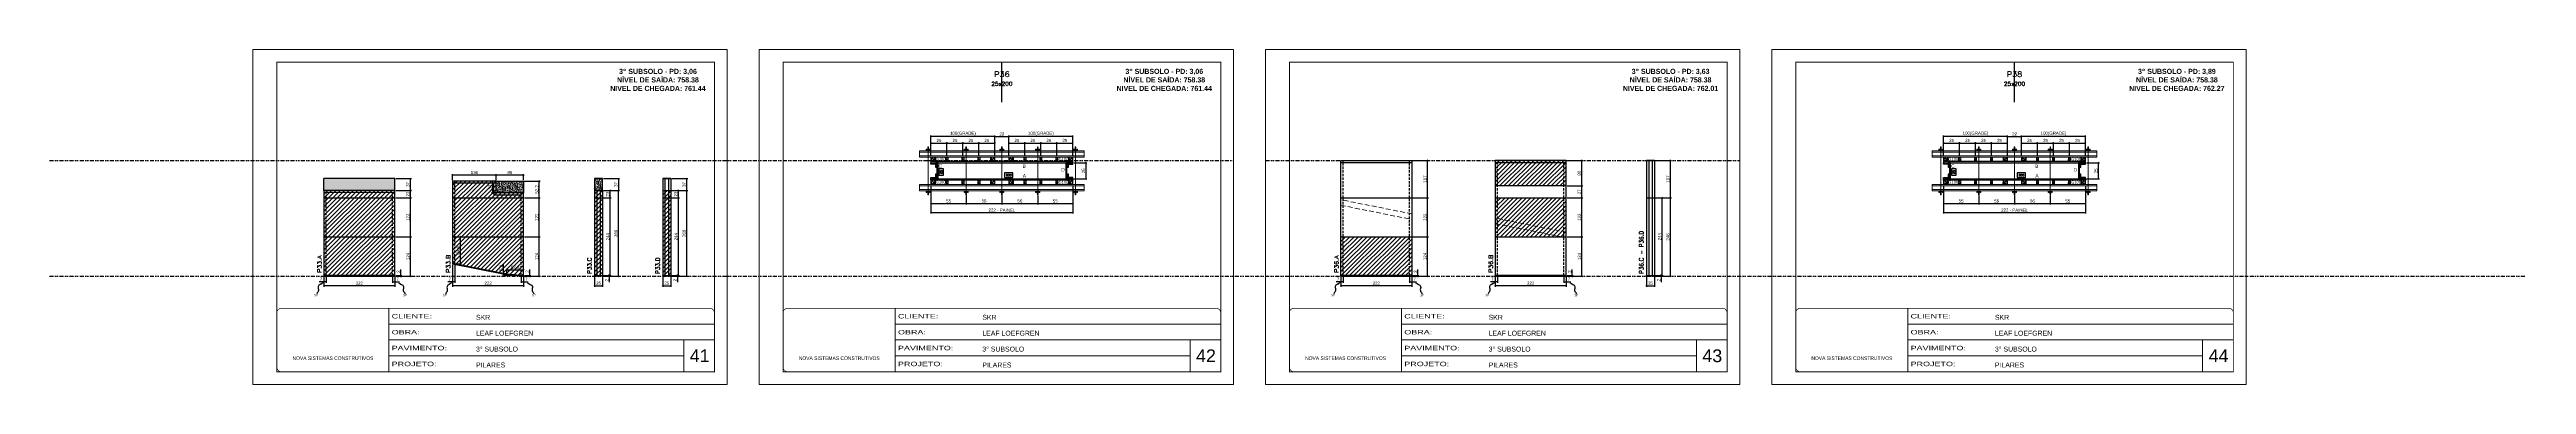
# Model space of a CAD drawing. Header units: millimetres. Extents: x 13777 to 27878, y -21631 to 6985.
# Drawn here: x 13777 to 21531, y -5551 to -4501 of the extents above; entities that cross this region are included whole.
import ezdxf
from ezdxf.enums import TextEntityAlignment as Align

# ---------------------------------------------------------------- set-up
doc = ezdxf.new("R2010")
doc.units = ezdxf.units.MM
for name, pattern in [('CONTINUO', [0]), ('DASHED', [0.75, 0.5, -0.25]), ('DIVIDE2', [0.625, 0.25, -0.125, 0, -0.125, 0, -0.125]), ('HIDDEN', [0.375, 0.25, -0.125])]:
    doc.linetypes.add(name, pattern=pattern)
for name, color, linetype, lineweight in [('CARIMBO', 255, 'Continuous', 9), ('Folhas', 255, 'Continuous', 9), ('Hachura', 251, 'Continuous', 9), ('Madeira', 126, 'Continuous', 18), ('Perfil Metálico', 224, 'Continuous', 18), ('SARRAFO DE PRESSAO', 251, 'DASHED', 9), ('Texto Seção', 7, 'Continuous', 15)]:
    doc.layers.add(name, color=color, linetype=linetype, lineweight=lineweight)
for name, color, linetype in [('CHAPA', 1, 'Continuous'), ('COTA', 241, 'Continuous'), ('NOMENCLATURA', 7, 'Continuous'), ('Nível', 160, 'Continuous'), ('Painéis', 200, 'Continuous'), ('SARR_2.2x7', 40, 'Continuous'), ('SARRAFO', 251, 'Continuous'), ('Sarrafo de Pressão', 42, 'HIDDEN'), ('texto', 7, 'Continuous'), ('Texto de Titulo', 7, 'Continuous'), ('Texto Qtd Sarr', 242, 'Continuous'), ('TEXTO_GERAL', 7, 'Continuous')]:
    doc.layers.add(name, color=color, linetype=linetype)
doc.styles.add('ARIAL', font='arial.ttf')
doc.styles.add('COTA TECNICA', font='techl___.ttf', dxfattribs={"height": 10})
doc.styles.add('COTA TECNICA 2X', font='techl___.ttf', dxfattribs={"height": 10})
doc.styles.add('COTA TECNICA-50', font='techl___.ttf', dxfattribs={"height": 10})
doc.styles.add('REGUA-120', font='ROMANS.shx', dxfattribs={"height": 15})
doc.styles.add('ROMANC', font='techb___.ttf', dxfattribs={"height": 2.5})
doc.styles.add('ROMANS', font='romans.shx')
doc.styles.add('SANSSERIF', font='sas_____.pfb')
doc.styles.get("Standard").update_dxf_attribs({"font": 'arial.ttf'})
doc.styles.add('Tecnologia', font='')
doc.styles.get('Tecnologia').set_extended_font_data('Forgotten Futurist')
doc.dimstyles.new('COTA PAINEL-50', dxfattribs={"dimtxt": 10, "dimasz": 3, "dimexe": 3, "dimexo": 3, "dimgap": 3, "dimtad": 1, "dimdec": 1, "dimzin": 12, "dimdsep": 46, "dimtxsty": 'COTA TECNICA-50', "dimblk1": 'OBLIQUE', "dimblk2": 'OBLIQUE', "dimsah": 1, "dimcen": 0.9, "dimclrd": 4, "dimclre": 4, "dimclrt": 240, "dimadec": 1, "dimazin": 3, "dimtfac": 1, "dimtdec": 1, "dimtmove": 0, "dimatfit": 3, "dimfxl": 1, "dimtolj": 1, "dimtzin": 12, "dimarcsym": 0})
doc.dimstyles.new('PAINEL', dxfattribs={"dimtxt": 10, "dimasz": 3, "dimexe": 3, "dimexo": 3, "dimgap": 3, "dimtad": 1, "dimdec": 1, "dimzin": 12, "dimdsep": 46, "dimtxsty": 'COTA TECNICA', "dimblk1": 'OBLIQUE', "dimblk2": 'OBLIQUE', "dimsah": 1, "dimcen": 0.9, "dimclrd": 4, "dimclre": 4, "dimclrt": 240, "dimadec": 1, "dimazin": 3, "dimtfac": 1, "dimtdec": 1, "dimtmove": 0, "dimatfit": 3, "dimfxl": 1, "dimtolj": 1, "dimtzin": 12, "dimarcsym": 0})
doc.dimstyles.new('SECAO PILAR', dxfattribs={"dimtxt": 10, "dimasz": 3, "dimexe": 3, "dimexo": 3, "dimgap": 3, "dimtad": 1, "dimdec": 1, "dimlfac": 0.5, "dimzin": 12, "dimdsep": 46, "dimtxsty": 'COTA TECNICA 2X', "dimblk1": 'OBLIQUE', "dimblk2": 'OBLIQUE', "dimsah": 1, "dimcen": 0.9, "dimclrd": 256, "dimclre": 256, "dimclrt": 256, "dimadec": 1, "dimazin": 3, "dimtfac": 1, "dimtdec": 1, "dimtmove": 0, "dimatfit": 3, "dimfxl": 1, "dimtolj": 1, "dimtzin": 12, "dimarcsym": 0})
doc.dimstyles.new('SECÇÃO 2', dxfattribs={"dimtxt": 7, "dimasz": 6, "dimexe": 0.18, "dimexo": 2, "dimgap": -4, "dimtad": 3, "dimdec": 1, "dimlfac": 0.5, "dimzin": 12, "dimdsep": 46, "dimtxsty": 'ROMANS', "dimblk": 'ARCHTICK', "dimcen": 0.09, "dimse1": 1, "dimse2": 1, "dimsd1": 1, "dimsd2": 1, "dimclrd": 180, "dimclre": 5, "dimclrt": 1, "dimadec": 0, "dimazin": 3, "dimtfac": 1, "dimtdec": 1, "dimtofl": 0, "dimtmove": 0, "dimatfit": 3, "dimldrblk": 'ARCHTICK', "dimfxl": 1, "dimtolj": 1, "dimtzin": 0, "dimarcsym": 0})
doc.dimstyles.get("Standard").update_dxf_attribs({"dimtxt": 0.18, "dimasz": 0.18, "dimexe": 0.18, "dimexo": 0.0625, "dimgap": 0.09, "dimtad": 0, "dimtih": 1, "dimtoh": 1, "dimdec": 4, "dimzin": 0, "dimdsep": 46, "dimtxsty": 'Standard', "dimcen": 0.09, "dimadec": 0, "dimazin": 0, "dimtfac": 1, "dimtdec": 4, "dimtofl": 0, "dimtmove": 0, "dimatfit": 3, "dimfxl": 1, "dimtolj": 1, "dimtzin": 0, "dimarcsym": 0})

# ---------------------------------------------------------------- blocks, each defined once
blk = doc.blocks.new('9999999999')
at = {"color": 30, "linetype": 'CONTINUO'}
for p, q in [((98564.6, 34230.2), (98564.6, 34429.4)), ((98564.6, 34379.6), (99584, 34379.6)), ((98564.6, 34329.8), (99488, 34329.8)), ((98564.6, 34280), (99488, 34280)), ((99584, 34329.8), (99488, 34329.8)), ((99488, 34329.8), (99488, 34230.2))]:
    blk.add_line(p, q, dxfattribs=at)
at = {"color": 30, "linetype": 'CONTINUO', "const_width": 2}
blk.add_lwpolyline([(99584, 34230.2), (99584, 34414.4, 0.414214), (99569, 34429.4), (98229, 34429.4, 0.414214), (98214, 34414.4), (98214, 34245.2, 0.414214), (98229, 34230.2), (99584, 34230.2)], format="xyb", dxfattribs=at)
at = {"layer": 'Folhas'}
blk.add_lwpolyline([(98139, 34190.2), (99624, 34190.2), (99624, 35240.2), (98139, 35240.2)], close=True, dxfattribs=at)
at = {"layer": 'Folhas', "color": 30, "const_width": 3}
blk.add_lwpolyline([(98214, 34230.2), (99584, 34230.2), (99584, 35200.2), (98214, 35200.2)], close=True, dxfattribs=at)
at = {"color": 7, "linetype": 'Continuous', "ltscale": 5, "style": 'ARIAL'}
for s, height, p in [('SKR', 15.48, (98837.7, 34393.1)), ('LEAF LOEFGREN', 15.483, (98837.7, 34343.3)), ('NOVA SISTEMAS CONSTRUTIVOS', 11.059, (98263.2, 34267.2)), ('3° SUBSOLO', 15.48, (98837.7, 34293.5)), ('PILARES', 15.48, (98837.7, 34243.7))]:
    blk.add_text(s, height=height, dxfattribs=at).set_placement(p)
at = {"layer": 'Folhas', "color": 7, "style": 'Tecnologia', "width": 1.5}
for s, p in [('OBRA:', (98573.7, 34347.3)), ('CLIENTE:', (98573.7, 34397.2)), ('PAVIMENTO:', (98573.7, 34297.5)), ('PROJETO:', (98573.7, 34247.7))]:
    blk.add_text(s, height=14, dxfattribs=at).set_placement(p)
blk = doc.blocks.new('_Oblique')
at = {"color": 0, "linetype": 'ByBlock', "lineweight": -2}
blk.add_line((-0.5, -0.5), (0.5, 0.5), dxfattribs=at)
blk = doc.blocks.new('*D1884')
at = {"layer": 'COTA', "color": 4, "lineweight": -2, "transparency": 16777216}
for p, q in [((14635.8, -5212.7), (14635.8, -5244.6)), ((14857.8, -5241.6), (14635.8, -5241.6)), ((14857.8, -5212.7), (14857.8, -5244.6))]:
    blk.add_line(p, q, dxfattribs=at)
at = {"layer": 'Defpoints', "color": 0, "transparency": 16777216}
for p in [(14635.8, -5209.7), (14635.8, -5241.6), (14857.8, -5209.7)]:
    blk.add_point(p, dxfattribs=at)
at = {"layer": 'COTA', "color": 4, "lineweight": -2, "transparency": 16777216, "xscale": 3, "yscale": 3, "zscale": 3, "rotation": 180}
blk.add_blockref('_Oblique', (14635.8, -5241.6), dxfattribs=at)
at = {"layer": 'COTA', "color": 4, "lineweight": -2, "transparency": 16777216, "xscale": 3, "yscale": 3, "zscale": 3}
blk.add_blockref('_Oblique', (14857.8, -5241.6), dxfattribs=at)
at = {"layer": 'COTA', "color": 240, "transparency": 16777216, "insert": (14746.8, -5233.6), "char_height": 10, "attachment_point": 5, "style": 'COTA TECNICA'}
blk.add_mtext('\\A1;222', dxfattribs=at)
blk = doc.blocks.new('*D1885')
at = {"layer": 'COTA', "color": 4, "lineweight": -2, "transparency": 16777216}
for p, q in [((14850.8, -5212.7), (14850.8, -5232)), ((14850.8, -5229), (14857.8, -5229)), ((14857.8, -5214.7), (14857.8, -5232)), ((14857.8, -5229), (14872.5, -5229))]:
    blk.add_line(p, q, dxfattribs=at)
at = {"layer": 'Defpoints', "color": 0, "transparency": 16777216}
for p in [(14850.8, -5209.7), (14857.8, -5211.7), (14857.8, -5229)]:
    blk.add_point(p, dxfattribs=at)
at = {"layer": 'COTA', "color": 4, "lineweight": -2, "transparency": 16777216, "xscale": 3, "yscale": 3, "zscale": 3, "rotation": 180}
blk.add_blockref('_Oblique', (14850.8, -5229), dxfattribs=at)
at = {"layer": 'COTA', "color": 4, "lineweight": -2, "transparency": 16777216, "xscale": 3, "yscale": 3, "zscale": 3}
blk.add_blockref('_Oblique', (14857.8, -5229), dxfattribs=at)
at = {"layer": 'COTA', "color": 240, "transparency": 16777216, "insert": (14866.6, -5220.9), "char_height": 10, "attachment_point": 5, "style": 'COTA TECNICA-50'}
blk.add_mtext('\\A1;7', dxfattribs=at)
blk = doc.blocks.new('*D1886')
at = {"layer": 'COTA', "color": 4, "lineweight": -2, "transparency": 16777216}
for p, q in [((14635.8, -5229), (14621, -5229)), ((14635.8, -5214.7), (14635.8, -5232)), ((14642.8, -5229), (14635.8, -5229)), ((14642.8, -5212.7), (14642.8, -5232))]:
    blk.add_line(p, q, dxfattribs=at)
at = {"layer": 'Defpoints', "color": 0, "transparency": 16777216}
for p in [(14635.8, -5211.7), (14635.8, -5229), (14642.8, -5209.7)]:
    blk.add_point(p, dxfattribs=at)
at = {"layer": 'COTA', "color": 4, "lineweight": -2, "transparency": 16777216, "xscale": 3, "yscale": 3, "zscale": 3, "rotation": 180}
blk.add_blockref('_Oblique', (14635.8, -5229), dxfattribs=at)
at = {"layer": 'COTA', "color": 4, "lineweight": -2, "transparency": 16777216, "xscale": 3, "yscale": 3, "zscale": 3}
blk.add_blockref('_Oblique', (14642.8, -5229), dxfattribs=at)
at = {"layer": 'COTA', "color": 240, "transparency": 16777216, "insert": (14626.9, -5220.9), "char_height": 10, "attachment_point": 5, "style": 'COTA TECNICA-50'}
blk.add_mtext('\\A1;7', dxfattribs=at)
blk = doc.blocks.new('*D1887')
at = {"layer": 'COTA', "color": 4, "lineweight": -2, "transparency": 16777216}
for p, q in [((14877, -5209.7), (14877, -5190.9)), ((14860.8, -5209.7), (14880, -5209.7)), ((14860.8, -5211.7), (14880, -5211.7)), ((14877, -5211.7), (14877, -5209.7)), ((14877, -5211.7), (14877, -5214.7))]:
    blk.add_line(p, q, dxfattribs=at)
at = {"layer": 'Defpoints', "color": 0, "transparency": 16777216}
for p in [(14857.8, -5209.7), (14857.8, -5211.7), (14877, -5211.7)]:
    blk.add_point(p, dxfattribs=at)
at = {"layer": 'COTA', "color": 4, "lineweight": -2, "transparency": 16777216, "xscale": 3, "yscale": 3, "zscale": 3}
for p, rotation in [((14877, -5209.7), 270), ((14877, -5211.7), 90)]:
    blk.add_blockref('_Oblique', p, dxfattribs=dict(at, rotation=rotation))
at = {"layer": 'COTA', "color": 240, "transparency": 16777216, "insert": (14869, -5197), "char_height": 10, "attachment_point": 5, "rotation": 90, "style": 'COTA TECNICA-50'}
blk.add_mtext('\\A1;2', dxfattribs=at)
blk = doc.blocks.new('*D1906')
at = {"layer": 'COTA', "color": 4, "lineweight": -2, "transparency": 16777216}
for p, q in [((14860.8, -4905.7), (14910.1, -4905.7)), ((14860.8, -4942.7), (14910.1, -4942.7)), ((14907.1, -4942.7), (14907.1, -4905.7))]:
    blk.add_line(p, q, dxfattribs=at)
at = {"layer": 'Defpoints', "color": 0, "transparency": 16777216}
for p in [(14857.8, -4905.7), (14857.8, -4942.7), (14907.1, -4905.7)]:
    blk.add_point(p, dxfattribs=at)
at = {"layer": 'COTA', "color": 4, "lineweight": -2, "transparency": 16777216, "xscale": 3, "yscale": 3, "zscale": 3}
for p, rotation in [((14907.1, -4905.7), 90), ((14907.1, -4942.7), 270)]:
    blk.add_blockref('_Oblique', p, dxfattribs=dict(at, rotation=rotation))
at = {"layer": 'COTA', "color": 240, "transparency": 16777216, "insert": (14898.9, -4924.2), "char_height": 10, "attachment_point": 5, "rotation": 90, "style": 'COTA TECNICA-50'}
blk.add_mtext('\\A1;37', dxfattribs=at)
blk = doc.blocks.new('*D1888')
at = {"layer": 'COTA', "color": 4, "lineweight": -2, "transparency": 16777216}
for p, q in [((14860.8, -4965.7), (14910.1, -4965.7)), ((14907.1, -5087.7), (14907.1, -4965.7)), ((14860.8, -5087.7), (14910.1, -5087.7))]:
    blk.add_line(p, q, dxfattribs=at)
at = {"layer": 'Defpoints', "color": 0, "transparency": 16777216}
for p in [(14857.8, -4965.7), (14907.1, -4965.7), (14857.8, -5087.7)]:
    blk.add_point(p, dxfattribs=at)
at = {"layer": 'COTA', "color": 4, "lineweight": -2, "transparency": 16777216, "xscale": 3, "yscale": 3, "zscale": 3}
for p, rotation in [((14907.1, -4965.7), 90), ((14907.1, -5087.7), 270)]:
    blk.add_blockref('_Oblique', p, dxfattribs=dict(at, rotation=rotation))
at = {"layer": 'COTA', "color": 240, "transparency": 16777216, "insert": (14899.1, -5026.7), "char_height": 10, "attachment_point": 5, "rotation": 90, "style": 'COTA TECNICA-50'}
blk.add_mtext('\\A1;122', dxfattribs=at)
blk = doc.blocks.new('*D1889')
at = {"layer": 'COTA', "color": 4, "lineweight": -2, "transparency": 16777216}
for p, q in [((14860.8, -4942.7), (14910.1, -4942.7)), ((14907.1, -4965.7), (14907.1, -4942.7)), ((14860.8, -4965.7), (14910.1, -4965.7))]:
    blk.add_line(p, q, dxfattribs=at)
at = {"layer": 'Defpoints', "color": 0, "transparency": 16777216}
for p in [(14857.8, -4942.7), (14907.1, -4942.7), (14857.8, -4965.7)]:
    blk.add_point(p, dxfattribs=at)
at = {"layer": 'COTA', "color": 4, "lineweight": -2, "transparency": 16777216, "xscale": 3, "yscale": 3, "zscale": 3}
for p, rotation in [((14907.1, -4942.7), 90), ((14907.1, -4965.7), 270)]:
    blk.add_blockref('_Oblique', p, dxfattribs=dict(at, rotation=rotation))
at = {"layer": 'COTA', "color": 240, "transparency": 16777216, "insert": (14898.9, -4954.2), "char_height": 10, "attachment_point": 5, "rotation": 90, "style": 'COTA TECNICA-50'}
blk.add_mtext('\\A1;23', dxfattribs=at)
blk = doc.blocks.new('*D1907')
at = {"layer": 'COTA', "color": 4, "linetype": 'ByBlock', "lineweight": -2, "transparency": 16777216}
for p, q in [((14860.8, -5087.7), (14910.1, -5087.7)), ((14907.1, -5211.7), (14907.1, -5087.7)), ((14860.8, -5211.7), (14910.1, -5211.7))]:
    blk.add_line(p, q, dxfattribs=at)
at = {"layer": 'Defpoints', "color": 0, "linetype": 'ByBlock', "transparency": 16777216}
for p in [(14857.8, -5087.7), (14907.1, -5087.7), (14857.8, -5211.7)]:
    blk.add_point(p, dxfattribs=at)
at = {"layer": 'COTA', "color": 4, "linetype": 'ByBlock', "lineweight": -2, "transparency": 16777216, "xscale": 3, "yscale": 3, "zscale": 3}
for p, rotation in [((14907.1, -5087.7), 90), ((14907.1, -5211.7), 270)]:
    blk.add_blockref('_Oblique', p, dxfattribs=dict(at, rotation=rotation))
at = {"layer": 'COTA', "color": 240, "linetype": 'ByBlock', "transparency": 16777216, "insert": (14899.1, -5149.7), "char_height": 10, "attachment_point": 5, "rotation": 90, "style": 'COTA TECNICA'}
blk.add_mtext('\\A1;124', dxfattribs=at)
blk = doc.blocks.new('*D1908')
at = {"layer": 'COTA', "color": 4, "linetype": 'ByBlock', "lineweight": -2, "transparency": 16777216}
for p, q in [((14860.8, -5087.7), (14910.1, -5087.7)), ((14907.1, -5211.7), (14907.1, -5087.7)), ((14860.8, -5211.7), (14910.1, -5211.7))]:
    blk.add_line(p, q, dxfattribs=at)
at = {"layer": 'Defpoints', "color": 0, "linetype": 'ByBlock', "transparency": 16777216}
for p in [(14857.8, -5087.7), (14907.1, -5087.7), (14857.8, -5211.7)]:
    blk.add_point(p, dxfattribs=at)
at = {"layer": 'COTA', "color": 4, "linetype": 'ByBlock', "lineweight": -2, "transparency": 16777216, "xscale": 3, "yscale": 3, "zscale": 3}
for p, rotation in [((14907.1, -5087.7), 90), ((14907.1, -5211.7), 270)]:
    blk.add_blockref('_Oblique', p, dxfattribs=dict(at, rotation=rotation))
at = {"layer": 'COTA', "color": 240, "linetype": 'ByBlock', "transparency": 16777216, "insert": (14899.1, -5149.7), "char_height": 10, "attachment_point": 5, "rotation": 90, "style": 'COTA TECNICA'}
blk.add_mtext('\\A1;124', dxfattribs=at)
blk = doc.blocks.new('*D1890')
at = {"layer": 'COTA', "color": 4, "lineweight": -2, "transparency": 16777216}
for p, q in [((15483.2, -5212.7), (15483.2, -5244.6)), ((15483.2, -5241.6), (15508.2, -5241.6)), ((15508.2, -5212.7), (15508.2, -5244.6))]:
    blk.add_line(p, q, dxfattribs=at)
at = {"layer": 'Defpoints', "color": 0, "transparency": 16777216}
for p in [(15483.2, -5209.7), (15508.2, -5209.7), (15508.2, -5241.6)]:
    blk.add_point(p, dxfattribs=at)
at = {"layer": 'COTA', "color": 4, "lineweight": -2, "transparency": 16777216, "xscale": 3, "yscale": 3, "zscale": 3, "rotation": 180}
blk.add_blockref('_Oblique', (15483.2, -5241.6), dxfattribs=at)
at = {"layer": 'COTA', "color": 4, "lineweight": -2, "transparency": 16777216, "xscale": 3, "yscale": 3, "zscale": 3}
blk.add_blockref('_Oblique', (15508.2, -5241.6), dxfattribs=at)
at = {"layer": 'COTA', "color": 240, "transparency": 16777216, "insert": (15495.7, -5233.5), "char_height": 10, "attachment_point": 5, "style": 'COTA TECNICA'}
blk.add_mtext('\\A1;25', dxfattribs=at)
blk = doc.blocks.new('*D1891')
at = {"layer": 'COTA', "color": 4, "lineweight": -2, "transparency": 16777216}
for p, q in [((15511.2, -5209.7), (15532.4, -5209.7)), ((15511.2, -5211.7), (15532.4, -5211.7)), ((15529.4, -5209.7), (15529.4, -5206.7)), ((15529.4, -5209.7), (15529.4, -5211.7)), ((15529.4, -5211.7), (15529.4, -5229.9))]:
    blk.add_line(p, q, dxfattribs=at)
at = {"layer": 'Defpoints', "color": 0, "transparency": 16777216}
for p in [(15508.2, -5209.7), (15508.2, -5211.7), (15529.4, -5209.7)]:
    blk.add_point(p, dxfattribs=at)
at = {"layer": 'COTA', "color": 4, "lineweight": -2, "transparency": 16777216, "xscale": 3, "yscale": 3, "zscale": 3}
for p, rotation in [((15529.4, -5209.7), 270), ((15529.4, -5211.7), 90)]:
    blk.add_blockref('_Oblique', p, dxfattribs=dict(at, rotation=rotation))
at = {"layer": 'COTA', "color": 240, "transparency": 16777216, "insert": (15521.4, -5223.8), "char_height": 10, "attachment_point": 5, "rotation": 90, "style": 'COTA TECNICA-50'}
blk.add_mtext('\\A1;2', dxfattribs=at)
blk = doc.blocks.new('*D1909')
at = {"layer": 'COTA', "color": 4, "linetype": 'ByBlock', "lineweight": -2, "transparency": 16777216}
for p, q in [((15511.2, -4905.7), (15561.2, -4905.7)), ((15511.2, -4942.7), (15561.2, -4942.7)), ((15558.2, -4905.7), (15558.2, -4942.7))]:
    blk.add_line(p, q, dxfattribs=at)
at = {"layer": 'Defpoints', "color": 0, "linetype": 'ByBlock', "transparency": 16777216}
for p in [(15508.2, -4905.7), (15508.2, -4942.7), (15558.2, -4942.7)]:
    blk.add_point(p, dxfattribs=at)
at = {"layer": 'COTA', "color": 4, "linetype": 'ByBlock', "lineweight": -2, "transparency": 16777216, "xscale": 3, "yscale": 3, "zscale": 3}
for p, rotation in [((15558.2, -4905.7), 90), ((15558.2, -4942.7), 270)]:
    blk.add_blockref('_Oblique', p, dxfattribs=dict(at, rotation=rotation))
at = {"layer": 'COTA', "color": 240, "linetype": 'ByBlock', "transparency": 16777216, "insert": (15550, -4924.2), "char_height": 10, "attachment_point": 5, "rotation": 90, "style": 'COTA TECNICA'}
blk.add_mtext('\\A1;37', dxfattribs=at)
blk = doc.blocks.new('*D1892')
at = {"layer": 'COTA', "color": 4, "lineweight": -2, "transparency": 16777216}
for p, q in [((15511.2, -4942.7), (15561.2, -4942.7)), ((15558.2, -5211.7), (15558.2, -4942.7)), ((15511.2, -5211.7), (15561.2, -5211.7))]:
    blk.add_line(p, q, dxfattribs=at)
at = {"layer": 'Defpoints', "color": 0, "transparency": 16777216}
for p in [(15508.2, -4942.7), (15558.2, -4942.7), (15508.2, -5211.7)]:
    blk.add_point(p, dxfattribs=at)
at = {"layer": 'COTA', "color": 4, "lineweight": -2, "transparency": 16777216, "xscale": 3, "yscale": 3, "zscale": 3}
for p, rotation in [((15558.2, -4942.7), 90), ((15558.2, -5211.7), 270)]:
    blk.add_blockref('_Oblique', p, dxfattribs=dict(at, rotation=rotation))
at = {"layer": 'COTA', "color": 240, "transparency": 16777216, "insert": (15550.1, -5077.2), "char_height": 10, "attachment_point": 5, "rotation": 90, "style": 'COTA TECNICA-50'}
blk.add_mtext('\\A1;269', dxfattribs=at)
blk = doc.blocks.new('*D1910')
at = {"layer": 'COTA', "color": 4, "lineweight": -2, "transparency": 16777216}
for p, q in [((15511.2, -4965.7), (15535.5, -4965.7)), ((15532.5, -5209.7), (15532.5, -4965.7)), ((15511.2, -5209.7), (15535.5, -5209.7))]:
    blk.add_line(p, q, dxfattribs=at)
at = {"layer": 'Defpoints', "color": 0, "transparency": 16777216}
for p in [(15508.2, -4965.7), (15532.5, -4965.7), (15508.2, -5209.7)]:
    blk.add_point(p, dxfattribs=at)
at = {"layer": 'COTA', "color": 4, "lineweight": -2, "transparency": 16777216, "xscale": 3, "yscale": 3, "zscale": 3}
for p, rotation in [((15532.5, -4965.7), 90), ((15532.5, -5209.7), 270)]:
    blk.add_blockref('_Oblique', p, dxfattribs=dict(at, rotation=rotation))
at = {"layer": 'COTA', "color": 240, "transparency": 16777216, "insert": (15524.4, -5087.7), "char_height": 10, "attachment_point": 5, "rotation": 90, "style": 'COTA TECNICA'}
blk.add_mtext('\\A1;244', dxfattribs=at)
blk = doc.blocks.new('*D1911')
at = {"layer": 'COTA', "color": 4, "lineweight": -2, "transparency": 16777216}
for p, q in [((15511.2, -4942.7), (15535.5, -4942.7)), ((15532.5, -4965.7), (15532.5, -4942.7)), ((15511.2, -4965.7), (15535.5, -4965.7))]:
    blk.add_line(p, q, dxfattribs=at)
at = {"layer": 'Defpoints', "color": 0, "transparency": 16777216}
for p in [(15508.2, -4942.7), (15532.5, -4942.7), (15508.2, -4965.7)]:
    blk.add_point(p, dxfattribs=at)
at = {"layer": 'COTA', "color": 4, "lineweight": -2, "transparency": 16777216, "xscale": 3, "yscale": 3, "zscale": 3}
for p, rotation in [((15532.5, -4942.7), 90), ((15532.5, -4965.7), 270)]:
    blk.add_blockref('_Oblique', p, dxfattribs=dict(at, rotation=rotation))
at = {"layer": 'COTA', "color": 240, "transparency": 16777216, "insert": (15524.3, -4954.2), "char_height": 10, "attachment_point": 5, "rotation": 90, "style": 'COTA TECNICA'}
blk.add_mtext('\\A1;23', dxfattribs=at)
blk = doc.blocks.new('*D1902')
at = {"layer": 'COTA', "color": 4, "lineweight": -2, "transparency": 16777216}
for p, q in [((15696.8, -5212.7), (15696.8, -5244.6)), ((15696.8, -5241.6), (15721.8, -5241.6)), ((15721.8, -5212.7), (15721.8, -5244.6))]:
    blk.add_line(p, q, dxfattribs=at)
at = {"layer": 'Defpoints', "color": 0, "transparency": 16777216}
for p in [(15696.8, -5209.7), (15721.8, -5209.7), (15721.8, -5241.6)]:
    blk.add_point(p, dxfattribs=at)
at = {"layer": 'COTA', "color": 4, "lineweight": -2, "transparency": 16777216, "xscale": 3, "yscale": 3, "zscale": 3, "rotation": 180}
blk.add_blockref('_Oblique', (15696.8, -5241.6), dxfattribs=at)
at = {"layer": 'COTA', "color": 4, "lineweight": -2, "transparency": 16777216, "xscale": 3, "yscale": 3, "zscale": 3}
blk.add_blockref('_Oblique', (15721.8, -5241.6), dxfattribs=at)
at = {"layer": 'COTA', "color": 240, "transparency": 16777216, "insert": (15709.3, -5233.5), "char_height": 10, "attachment_point": 5, "style": 'COTA TECNICA'}
blk.add_mtext('\\A1;25', dxfattribs=at)
blk = doc.blocks.new('*D1903')
at = {"layer": 'COTA', "color": 4, "lineweight": -2, "transparency": 16777216}
for p, q in [((15724.8, -5209.7), (15746, -5209.7)), ((15724.8, -5211.7), (15746, -5211.7)), ((15743, -5209.7), (15743, -5206.7)), ((15743, -5209.7), (15743, -5211.7)), ((15743, -5211.7), (15743, -5229.9))]:
    blk.add_line(p, q, dxfattribs=at)
at = {"layer": 'Defpoints', "color": 0, "transparency": 16777216}
for p in [(15721.8, -5209.7), (15721.8, -5211.7), (15743, -5209.7)]:
    blk.add_point(p, dxfattribs=at)
at = {"layer": 'COTA', "color": 4, "lineweight": -2, "transparency": 16777216, "xscale": 3, "yscale": 3, "zscale": 3}
for p, rotation in [((15743, -5209.7), 270), ((15743, -5211.7), 90)]:
    blk.add_blockref('_Oblique', p, dxfattribs=dict(at, rotation=rotation))
at = {"layer": 'COTA', "color": 240, "transparency": 16777216, "insert": (15735, -5223.8), "char_height": 10, "attachment_point": 5, "rotation": 90, "style": 'COTA TECNICA-50'}
blk.add_mtext('\\A1;2', dxfattribs=at)
blk = doc.blocks.new('*D1904')
at = {"layer": 'COTA', "color": 4, "lineweight": -2, "transparency": 16777216}
for p, q in [((15724.8, -4942.7), (15774.8, -4942.7)), ((15771.8, -5211.7), (15771.8, -4942.7)), ((15724.8, -5211.7), (15774.8, -5211.7))]:
    blk.add_line(p, q, dxfattribs=at)
at = {"layer": 'Defpoints', "color": 0, "transparency": 16777216}
for p in [(15721.8, -4942.7), (15771.8, -4942.7), (15721.8, -5211.7)]:
    blk.add_point(p, dxfattribs=at)
at = {"layer": 'COTA', "color": 4, "lineweight": -2, "transparency": 16777216, "xscale": 3, "yscale": 3, "zscale": 3}
for p, rotation in [((15771.8, -4942.7), 90), ((15771.8, -5211.7), 270)]:
    blk.add_blockref('_Oblique', p, dxfattribs=dict(at, rotation=rotation))
at = {"layer": 'COTA', "color": 240, "transparency": 16777216, "insert": (15763.6, -5077.2), "char_height": 10, "attachment_point": 5, "rotation": 90, "style": 'COTA TECNICA-50'}
blk.add_mtext('\\A1;269', dxfattribs=at)
blk = doc.blocks.new('*D1921')
at = {"layer": 'COTA', "color": 4, "lineweight": -2, "transparency": 16777216}
for p, q in [((15724.8, -4965.7), (15749, -4965.7)), ((15746, -5209.7), (15746, -4965.7)), ((15724.8, -5209.7), (15749, -5209.7))]:
    blk.add_line(p, q, dxfattribs=at)
at = {"layer": 'Defpoints', "color": 0, "transparency": 16777216}
for p in [(15721.8, -4965.7), (15746, -4965.7), (15721.8, -5209.7)]:
    blk.add_point(p, dxfattribs=at)
at = {"layer": 'COTA', "color": 4, "lineweight": -2, "transparency": 16777216, "xscale": 3, "yscale": 3, "zscale": 3}
for p, rotation in [((15746, -4965.7), 90), ((15746, -5209.7), 270)]:
    blk.add_blockref('_Oblique', p, dxfattribs=dict(at, rotation=rotation))
at = {"layer": 'COTA', "color": 240, "transparency": 16777216, "insert": (15738, -5087.7), "char_height": 10, "attachment_point": 5, "rotation": 90, "style": 'COTA TECNICA'}
blk.add_mtext('\\A1;244', dxfattribs=at)
blk = doc.blocks.new('*D1922')
at = {"layer": 'COTA', "color": 4, "lineweight": -2, "transparency": 16777216}
for p, q in [((15724.8, -4942.7), (15749, -4942.7)), ((15746, -4965.7), (15746, -4942.7)), ((15724.8, -4965.7), (15749, -4965.7))]:
    blk.add_line(p, q, dxfattribs=at)
at = {"layer": 'Defpoints', "color": 0, "transparency": 16777216}
for p in [(15721.8, -4942.7), (15746, -4942.7), (15721.8, -4965.7)]:
    blk.add_point(p, dxfattribs=at)
at = {"layer": 'COTA', "color": 4, "lineweight": -2, "transparency": 16777216, "xscale": 3, "yscale": 3, "zscale": 3}
for p, rotation in [((15746, -4942.7), 90), ((15746, -4965.7), 270)]:
    blk.add_blockref('_Oblique', p, dxfattribs=dict(at, rotation=rotation))
at = {"layer": 'COTA', "color": 240, "transparency": 16777216, "insert": (15737.8, -4954.2), "char_height": 10, "attachment_point": 5, "rotation": 90, "style": 'COTA TECNICA'}
blk.add_mtext('\\A1;23', dxfattribs=at)
blk = doc.blocks.new('*D1923')
at = {"layer": 'COTA', "color": 4, "lineweight": -2, "transparency": 16777216}
for p, q in [((15724.8, -4905.7), (15774.8, -4905.7)), ((15724.8, -4942.7), (15774.8, -4942.7)), ((15771.8, -4942.7), (15771.8, -4905.7))]:
    blk.add_line(p, q, dxfattribs=at)
at = {"layer": 'Defpoints', "color": 0, "transparency": 16777216}
for p in [(15721.8, -4905.7), (15721.8, -4942.7), (15771.8, -4905.7)]:
    blk.add_point(p, dxfattribs=at)
at = {"layer": 'COTA', "color": 4, "lineweight": -2, "transparency": 16777216, "xscale": 3, "yscale": 3, "zscale": 3}
for p, rotation in [((15771.8, -4905.7), 90), ((15771.8, -4942.7), 270)]:
    blk.add_blockref('_Oblique', p, dxfattribs=dict(at, rotation=rotation))
at = {"layer": 'COTA', "color": 240, "transparency": 16777216, "insert": (15763.5, -4924.2), "char_height": 10, "attachment_point": 5, "rotation": 90, "style": 'COTA TECNICA'}
blk.add_mtext('\\A1;37', dxfattribs=at)
blk = doc.blocks.new('*D1924')
at = {"layer": 'COTA', "color": 4, "lineweight": -2, "transparency": 16777216}
for p, q in [((15039, -5175.6), (15039, -5244.6)), ((15261, -5241.6), (15039, -5241.6)), ((15261, -5212.7), (15261, -5244.6))]:
    blk.add_line(p, q, dxfattribs=at)
at = {"layer": 'Defpoints', "color": 0, "transparency": 16777216}
for p in [(15039, -5172.6), (15039, -5241.6), (15261, -5209.7)]:
    blk.add_point(p, dxfattribs=at)
at = {"layer": 'COTA', "color": 4, "lineweight": -2, "transparency": 16777216, "xscale": 3, "yscale": 3, "zscale": 3, "rotation": 180}
blk.add_blockref('_Oblique', (15039, -5241.6), dxfattribs=at)
at = {"layer": 'COTA', "color": 4, "lineweight": -2, "transparency": 16777216, "xscale": 3, "yscale": 3, "zscale": 3}
blk.add_blockref('_Oblique', (15261, -5241.6), dxfattribs=at)
at = {"layer": 'COTA', "color": 240, "transparency": 16777216, "insert": (15150, -5233.6), "char_height": 10, "attachment_point": 5, "style": 'COTA TECNICA'}
blk.add_mtext('\\A1;222', dxfattribs=at)
blk = doc.blocks.new('*D1925')
at = {"layer": 'COTA', "color": 4, "lineweight": -2, "transparency": 16777216}
for p, q in [((15254, -5212), (15254, -5232)), ((15254, -5229), (15261, -5229)), ((15261, -5214.7), (15261, -5232)), ((15261, -5229), (15275.8, -5229))]:
    blk.add_line(p, q, dxfattribs=at)
at = {"layer": 'Defpoints', "color": 0, "transparency": 16777216}
for p in [(15254, -5209), (15261, -5211.7), (15261, -5229)]:
    blk.add_point(p, dxfattribs=at)
at = {"layer": 'COTA', "color": 4, "lineweight": -2, "transparency": 16777216, "xscale": 3, "yscale": 3, "zscale": 3, "rotation": 180}
blk.add_blockref('_Oblique', (15254, -5229), dxfattribs=at)
at = {"layer": 'COTA', "color": 4, "lineweight": -2, "transparency": 16777216, "xscale": 3, "yscale": 3, "zscale": 3}
blk.add_blockref('_Oblique', (15261, -5229), dxfattribs=at)
at = {"layer": 'COTA', "color": 240, "transparency": 16777216, "insert": (15269.9, -5220.9), "char_height": 10, "attachment_point": 5, "style": 'COTA TECNICA-50'}
blk.add_mtext('\\A1;7', dxfattribs=at)
blk = doc.blocks.new('*D1926')
at = {"layer": 'COTA', "color": 4, "lineweight": -2, "transparency": 16777216}
for p, q in [((15039, -5177), (15039, -5232)), ((15046, -5175), (15046, -5232)), ((15039, -5229), (15024.3, -5229)), ((15046, -5229), (15039, -5229))]:
    blk.add_line(p, q, dxfattribs=at)
at = {"layer": 'Defpoints', "color": 0, "transparency": 16777216}
for p in [(15039, -5174), (15046, -5172), (15039, -5229)]:
    blk.add_point(p, dxfattribs=at)
at = {"layer": 'COTA', "color": 4, "lineweight": -2, "transparency": 16777216, "xscale": 3, "yscale": 3, "zscale": 3, "rotation": 180}
blk.add_blockref('_Oblique', (15039, -5229), dxfattribs=at)
at = {"layer": 'COTA', "color": 4, "lineweight": -2, "transparency": 16777216, "xscale": 3, "yscale": 3, "zscale": 3}
blk.add_blockref('_Oblique', (15046, -5229), dxfattribs=at)
at = {"layer": 'COTA', "color": 240, "transparency": 16777216, "insert": (15030.2, -5220.9), "char_height": 10, "attachment_point": 5, "style": 'COTA TECNICA-50'}
blk.add_mtext('\\A1;7', dxfattribs=at)
blk = doc.blocks.new('*D1927')
at = {"layer": 'COTA', "color": 4, "linetype": 'ByBlock', "lineweight": -2, "transparency": 16777216}
for p, q in [((15264, -5087.7), (15313.4, -5087.7)), ((15310.4, -5211.7), (15310.4, -5087.7)), ((15264, -5211.7), (15313.4, -5211.7))]:
    blk.add_line(p, q, dxfattribs=at)
at = {"layer": 'Defpoints', "color": 0, "linetype": 'ByBlock', "transparency": 16777216}
for p in [(15261, -5087.7), (15310.4, -5087.7), (15261, -5211.7)]:
    blk.add_point(p, dxfattribs=at)
at = {"layer": 'COTA', "color": 4, "linetype": 'ByBlock', "lineweight": -2, "transparency": 16777216, "xscale": 3, "yscale": 3, "zscale": 3}
for p, rotation in [((15310.4, -5087.7), 90), ((15310.4, -5211.7), 270)]:
    blk.add_blockref('_Oblique', p, dxfattribs=dict(at, rotation=rotation))
at = {"layer": 'COTA', "color": 240, "linetype": 'ByBlock', "transparency": 16777216, "insert": (15302.3, -5149.7), "char_height": 10, "attachment_point": 5, "rotation": 90, "style": 'COTA TECNICA'}
blk.add_mtext('\\A1;124', dxfattribs=at)
blk = doc.blocks.new('*D1928')
at = {"layer": 'COTA', "color": 4, "linetype": 'ByBlock', "lineweight": -2, "transparency": 16777216}
for p, q in [((15264, -5087.7), (15313.4, -5087.7)), ((15310.4, -5211.7), (15310.4, -5087.7)), ((15264, -5211.7), (15313.4, -5211.7))]:
    blk.add_line(p, q, dxfattribs=at)
at = {"layer": 'Defpoints', "color": 0, "linetype": 'ByBlock', "transparency": 16777216}
for p in [(15261, -5087.7), (15310.4, -5087.7), (15261, -5211.7)]:
    blk.add_point(p, dxfattribs=at)
at = {"layer": 'COTA', "color": 4, "linetype": 'ByBlock', "lineweight": -2, "transparency": 16777216, "xscale": 3, "yscale": 3, "zscale": 3}
for p, rotation in [((15310.4, -5087.7), 90), ((15310.4, -5211.7), 270)]:
    blk.add_blockref('_Oblique', p, dxfattribs=dict(at, rotation=rotation))
at = {"layer": 'COTA', "color": 240, "linetype": 'ByBlock', "transparency": 16777216, "insert": (15302.3, -5149.7), "char_height": 10, "attachment_point": 5, "rotation": 90, "style": 'COTA TECNICA'}
blk.add_mtext('\\A1;124', dxfattribs=at)
blk = doc.blocks.new('*D1929')
at = {"layer": 'COTA', "color": 4, "lineweight": -2, "transparency": 16777216}
for p, q in [((15264, -4965.7), (15313.4, -4965.7)), ((15310.4, -5087.7), (15310.4, -4965.7)), ((15264, -5087.7), (15313.4, -5087.7))]:
    blk.add_line(p, q, dxfattribs=at)
at = {"layer": 'Defpoints', "color": 0, "transparency": 16777216}
for p in [(15261, -4965.7), (15310.4, -4965.7), (15261, -5087.7)]:
    blk.add_point(p, dxfattribs=at)
at = {"layer": 'COTA', "color": 4, "lineweight": -2, "transparency": 16777216, "xscale": 3, "yscale": 3, "zscale": 3}
for p, rotation in [((15310.4, -4965.7), 90), ((15310.4, -5087.7), 270)]:
    blk.add_blockref('_Oblique', p, dxfattribs=dict(at, rotation=rotation))
at = {"layer": 'COTA', "color": 240, "transparency": 16777216, "insert": (15302.3, -5026.7), "char_height": 10, "attachment_point": 5, "rotation": 90, "style": 'COTA TECNICA'}
blk.add_mtext('\\A1;122', dxfattribs=at)
blk = doc.blocks.new('*D1930')
at = {"layer": 'COTA', "color": 4, "lineweight": -2, "transparency": 16777216}
for p, q in [((15264, -4913.5), (15313.4, -4913.5)), ((15310.4, -4965.7), (15310.4, -4913.5)), ((15264, -4965.7), (15313.4, -4965.7))]:
    blk.add_line(p, q, dxfattribs=at)
at = {"layer": 'Defpoints', "color": 0, "transparency": 16777216}
for p in [(15261, -4913.5), (15310.4, -4913.5), (15261, -4965.7)]:
    blk.add_point(p, dxfattribs=at)
at = {"layer": 'COTA', "color": 4, "lineweight": -2, "transparency": 16777216, "xscale": 3, "yscale": 3, "zscale": 3}
for p, rotation in [((15310.4, -4913.5), 90), ((15310.4, -4965.7), 270)]:
    blk.add_blockref('_Oblique', p, dxfattribs=dict(at, rotation=rotation))
at = {"layer": 'COTA', "color": 240, "transparency": 16777216, "insert": (15302.3, -4939.6), "char_height": 10, "attachment_point": 5, "rotation": 90, "style": 'COTA TECNICA'}
blk.add_mtext('\\A1;52.2', dxfattribs=at)
blk = doc.blocks.new('*D1931')
at = {"layer": 'COTA', "color": 4, "lineweight": -2, "transparency": 16777216}
for p, q in [((15172, -4913.5), (15161.1, -4913.5)), ((15165, -4950.5), (15161.1, -4950.5)), ((15164.1, -4913.5), (15164.1, -4950.5))]:
    blk.add_line(p, q, dxfattribs=at)
at = {"layer": 'Defpoints', "color": 0, "transparency": 16777216}
for p in [(15164.1, -4950.5), (15168, -4950.5), (15175, -4913.5)]:
    blk.add_point(p, dxfattribs=at)
at = {"layer": 'COTA', "color": 4, "lineweight": -2, "transparency": 16777216, "xscale": 3, "yscale": 3, "zscale": 3}
for p, rotation in [((15164.1, -4913.5), 90), ((15164.1, -4950.5), 270)]:
    blk.add_blockref('_Oblique', p, dxfattribs=dict(at, rotation=rotation))
at = {"layer": 'COTA', "color": 240, "transparency": 16777216, "insert": (15155.9, -4932), "char_height": 10, "attachment_point": 5, "rotation": 90, "style": 'COTA TECNICA'}
blk.add_mtext('\\A1;37', dxfattribs=at)
blk = doc.blocks.new('*D1932')
at = {"layer": 'COTA', "color": 4, "lineweight": -2, "transparency": 16777216}
for p, q in [((15039, -4910.5), (15039, -4891.9)), ((15175, -4894.9), (15039, -4894.9)), ((15175, -4910.5), (15175, -4891.9))]:
    blk.add_line(p, q, dxfattribs=at)
at = {"layer": 'Defpoints', "color": 0, "transparency": 16777216}
for p in [(15039, -4894.9), (15039, -4913.5), (15175, -4913.5)]:
    blk.add_point(p, dxfattribs=at)
at = {"layer": 'COTA', "color": 4, "lineweight": -2, "transparency": 16777216, "xscale": 3, "yscale": 3, "zscale": 3, "rotation": 180}
blk.add_blockref('_Oblique', (15039, -4894.9), dxfattribs=at)
at = {"layer": 'COTA', "color": 4, "lineweight": -2, "transparency": 16777216, "xscale": 3, "yscale": 3, "zscale": 3}
blk.add_blockref('_Oblique', (15175, -4894.9), dxfattribs=at)
at = {"layer": 'COTA', "color": 240, "transparency": 16777216, "insert": (15107, -4886.7), "char_height": 10, "attachment_point": 5, "style": 'COTA TECNICA'}
blk.add_mtext('\\A1;136', dxfattribs=at)
blk = doc.blocks.new('*D1933')
at = {"layer": 'COTA', "color": 4, "lineweight": -2, "transparency": 16777216}
for p, q in [((15175, -4910.5), (15175, -4891.9)), ((15261, -4894.9), (15175, -4894.9)), ((15261, -4910.5), (15261, -4891.9))]:
    blk.add_line(p, q, dxfattribs=at)
at = {"layer": 'Defpoints', "color": 0, "transparency": 16777216}
for p in [(15175, -4894.9), (15175, -4913.5), (15261, -4913.5)]:
    blk.add_point(p, dxfattribs=at)
at = {"layer": 'COTA', "color": 4, "lineweight": -2, "transparency": 16777216, "xscale": 3, "yscale": 3, "zscale": 3, "rotation": 180}
blk.add_blockref('_Oblique', (15175, -4894.9), dxfattribs=at)
at = {"layer": 'COTA', "color": 4, "lineweight": -2, "transparency": 16777216, "xscale": 3, "yscale": 3, "zscale": 3}
blk.add_blockref('_Oblique', (15261, -4894.9), dxfattribs=at)
at = {"layer": 'COTA', "color": 240, "transparency": 16777216, "insert": (15218, -4886.7), "char_height": 10, "attachment_point": 5, "style": 'COTA TECNICA'}
blk.add_mtext('\\A1;86', dxfattribs=at)
blk = doc.blocks.new('*D1934')
at = {"layer": 'COTA', "color": 4, "lineweight": -2, "transparency": 16777216}
for p, q in [((15280.3, -5209.7), (15280.3, -5190.9)), ((15264, -5209.7), (15283.3, -5209.7)), ((15264, -5211.7), (15283.3, -5211.7)), ((15280.3, -5211.7), (15280.3, -5209.7)), ((15280.3, -5211.7), (15280.3, -5214.7))]:
    blk.add_line(p, q, dxfattribs=at)
at = {"layer": 'Defpoints', "color": 0, "transparency": 16777216}
for p in [(15261, -5209.7), (15261, -5211.7), (15280.3, -5211.7)]:
    blk.add_point(p, dxfattribs=at)
at = {"layer": 'COTA', "color": 4, "lineweight": -2, "transparency": 16777216, "xscale": 3, "yscale": 3, "zscale": 3}
for p, rotation in [((15280.3, -5209.7), 270), ((15280.3, -5211.7), 90)]:
    blk.add_blockref('_Oblique', p, dxfattribs=dict(at, rotation=rotation))
at = {"layer": 'COTA', "color": 240, "transparency": 16777216, "insert": (15272.3, -5197), "char_height": 10, "attachment_point": 5, "rotation": 90, "style": 'COTA TECNICA-50'}
blk.add_mtext('\\A1;2', dxfattribs=at)
blk = doc.blocks.new('*D1935')
at = {"layer": 'COTA', "color": 4, "lineweight": -2, "transparency": 16777216}
for p, q in [((15208.2, -5201.4), (15208.2, -5188.7)), ((15208.2, -5191.7), (15261, -5191.7)), ((15261, -5206.7), (15261, -5188.7))]:
    blk.add_line(p, q, dxfattribs=at)
at = {"layer": 'Defpoints', "color": 0, "transparency": 16777216}
for p in [(15261, -5191.7), (15208.2, -5204.4), (15261, -5209.7)]:
    blk.add_point(p, dxfattribs=at)
at = {"layer": 'COTA', "color": 4, "lineweight": -2, "transparency": 16777216, "xscale": 3, "yscale": 3, "zscale": 3, "rotation": 180}
blk.add_blockref('_Oblique', (15208.2, -5191.7), dxfattribs=at)
at = {"layer": 'COTA', "color": 4, "lineweight": -2, "transparency": 16777216, "xscale": 3, "yscale": 3, "zscale": 3}
blk.add_blockref('_Oblique', (15261, -5191.7), dxfattribs=at)
at = {"layer": 'COTA', "color": 240, "transparency": 16777216, "insert": (15234.6, -5183.6), "char_height": 10, "attachment_point": 5, "style": 'COTA TECNICA'}
blk.add_mtext('\\A1;52.8', dxfattribs=at)
blk = doc.blocks.new('*D1936')
at = {"layer": 'COTA', "color": 4, "lineweight": -2, "transparency": 16777216}
for p, q in [((15042, -5087.7), (15066.6, -5087.7)), ((15063.6, -5172.6), (15063.6, -5087.7)), ((15042, -5172.6), (15066.6, -5172.6))]:
    blk.add_line(p, q, dxfattribs=at)
at = {"layer": 'Defpoints', "color": 0, "transparency": 16777216}
for p in [(15039, -5087.7), (15063.6, -5087.7), (15039, -5172.6)]:
    blk.add_point(p, dxfattribs=at)
at = {"layer": 'COTA', "color": 4, "lineweight": -2, "transparency": 16777216, "xscale": 3, "yscale": 3, "zscale": 3}
for p, rotation in [((15063.6, -5087.7), 90), ((15063.6, -5172.6), 270)]:
    blk.add_blockref('_Oblique', p, dxfattribs=dict(at, rotation=rotation))
at = {"layer": 'COTA', "color": 240, "transparency": 16777216, "insert": (15055.5, -5130.2), "char_height": 10, "attachment_point": 5, "rotation": 90, "style": 'COTA TECNICA'}
blk.add_mtext('\\A1;84.9', dxfattribs=at)
blk = doc.blocks.new('*D1937')
at = {"layer": 'COTA', "color": 4, "lineweight": -2, "transparency": 16777216}
for p, q in [((15198.7, -5204.4), (15198.7, -5172.8)), ((15205.2, -5204.4), (15195.7, -5204.4)), ((15258, -5209.7), (15195.7, -5209.7)), ((15198.7, -5209.7), (15198.7, -5204.4)), ((15198.7, -5209.7), (15198.7, -5212.7))]:
    blk.add_line(p, q, dxfattribs=at)
at = {"layer": 'Defpoints', "color": 0, "transparency": 16777216}
for p in [(15198.7, -5204.4), (15208.2, -5204.4), (15261, -5209.7)]:
    blk.add_point(p, dxfattribs=at)
at = {"layer": 'COTA', "color": 4, "lineweight": -2, "transparency": 16777216, "xscale": 3, "yscale": 3, "zscale": 3}
for p, rotation in [((15198.7, -5204.4), 270), ((15198.7, -5209.7), 90)]:
    blk.add_blockref('_Oblique', p, dxfattribs=dict(at, rotation=rotation))
at = {"layer": 'COTA', "color": 240, "transparency": 16777216, "insert": (15190.5, -5185.6), "char_height": 10, "attachment_point": 5, "rotation": 90, "style": 'COTA TECNICA'}
blk.add_mtext('\\A1;5.3', dxfattribs=at)
blk = doc.blocks.new('*D1942')
at = {"layer": 'COTA', "color": 180, "lineweight": -2, "transparency": 16777216}
for p, q in [((16575.9, -4875.5), (16560.9, -4875.5)), ((16560.9, -4875.5), (16560.9, -4894.9)), ((16575.9, -4894.9), (16575.9, -4875.5)), ((16560.9, -4894.9), (16575.9, -4894.9))]:
    blk.add_line(p, q, dxfattribs=at)
at = {"layer": 'Defpoints', "color": 0, "transparency": 16777216}
for p in [(16575.8, -4856.3), (16575.8, -4906.3), (16579.9, -4906.3)]:
    blk.add_point(p, dxfattribs=at)
at = {"layer": 'COTA', "color": 1, "transparency": 16777216, "insert": (16568.4, -4885.2), "char_height": 7, "attachment_point": 5, "rotation": 90, "style": 'ROMANS'}
blk.add_mtext('\\A1;25', dxfattribs=at)
blk = doc.blocks.new('_ArchTick')
at = {"color": 0, "linetype": 'ByBlock', "const_width": 0.15}
blk.add_lwpolyline([(-0.5, -0.5), (0.5, 0.5)], dxfattribs=at)
blk = doc.blocks.new('*D1943')
at = {"layer": 'COTA', "color": 180, "lineweight": -2, "transparency": 16777216}
for p, q in [((16793, -4887.3), (16767, -4887.3)), ((16767, -4887.3), (16767, -4902.3)), ((16767, -4902.3), (16793, -4902.3)), ((16793, -4902.3), (16793, -4887.3))]:
    blk.add_line(p, q, dxfattribs=at)
at = {"layer": 'Defpoints', "color": 0, "transparency": 16777216}
for p in [(16558.5, -4906.3), (16958.5, -4906.3), (16958.5, -4906.3)]:
    blk.add_point(p, dxfattribs=at)
at = {"layer": 'COTA', "color": 1, "transparency": 16777216, "insert": (16780, -4894.8), "char_height": 7, "attachment_point": 5, "style": 'ROMANS'}
blk.add_mtext('\\A1;200', dxfattribs=at)
blk = doc.blocks.new('*D1944')
at = {"layer": 'COTA', "lineweight": -2, "transparency": 16777216}
for p, q in [((16536.5, -4927.3), (16536.5, -5015.4)), ((16980.5, -4927.2), (16980.5, -5015.4)), ((16536.5, -5012.4), (16980.5, -5012.4))]:
    blk.add_line(p, q, dxfattribs=at)
at = {"layer": 'Defpoints', "color": 0, "transparency": 16777216}
for p in [(16536.5, -4924.3), (16980.5, -4924.2), (16980.5, -5012.4)]:
    blk.add_point(p, dxfattribs=at)
at = {"layer": 'COTA', "lineweight": -2, "transparency": 16777216, "xscale": 3, "yscale": 3, "zscale": 3, "rotation": 180}
blk.add_blockref('_Oblique', (16536.5, -5012.4), dxfattribs=at)
at = {"layer": 'COTA', "lineweight": -2, "transparency": 16777216, "xscale": 3, "yscale": 3, "zscale": 3}
blk.add_blockref('_Oblique', (16980.5, -5012.4), dxfattribs=at)
at = {"layer": 'COTA', "transparency": 16777216, "insert": (16758.5, -5004.4), "char_height": 10, "attachment_point": 5, "style": 'COTA TECNICA 2X'}
blk.add_mtext('\\A1;222 - PAINEL', dxfattribs=at)
blk = doc.blocks.new('*D1945')
at = {"layer": 'COTA', "lineweight": -2, "transparency": 16777216}
for p, q in [((16536.5, -4927.3), (16536.5, -4987)), ((16646.5, -4959), (16646.5, -4987)), ((16536.5, -4984), (16646.5, -4984))]:
    blk.add_line(p, q, dxfattribs=at)
at = {"layer": 'Defpoints', "color": 0, "transparency": 16777216}
for p in [(16536.5, -4924.3), (16646.5, -4956), (16646.5, -4984)]:
    blk.add_point(p, dxfattribs=at)
at = {"layer": 'COTA', "lineweight": -2, "transparency": 16777216, "xscale": 3, "yscale": 3, "zscale": 3, "rotation": 180}
blk.add_blockref('_Oblique', (16536.5, -4984), dxfattribs=at)
at = {"layer": 'COTA', "lineweight": -2, "transparency": 16777216, "xscale": 3, "yscale": 3, "zscale": 3}
blk.add_blockref('_Oblique', (16646.5, -4984), dxfattribs=at)
at = {"layer": 'COTA', "transparency": 16777216, "insert": (16591.5, -4975.9), "char_height": 10, "attachment_point": 5, "style": 'COTA TECNICA 2X'}
blk.add_mtext('\\A1;55', dxfattribs=at)
blk = doc.blocks.new('*D1946')
at = {"layer": 'COTA', "lineweight": -2, "transparency": 16777216}
for p, q in [((16870.5, -4959), (16870.5, -4987)), ((16980.5, -4927.3), (16980.5, -4987)), ((16870.5, -4984), (16980.5, -4984))]:
    blk.add_line(p, q, dxfattribs=at)
at = {"layer": 'Defpoints', "color": 0, "transparency": 16777216}
for p in [(16870.5, -4956), (16980.5, -4924.3), (16980.5, -4984)]:
    blk.add_point(p, dxfattribs=at)
at = {"layer": 'COTA', "lineweight": -2, "transparency": 16777216, "xscale": 3, "yscale": 3, "zscale": 3, "rotation": 180}
blk.add_blockref('_Oblique', (16870.5, -4984), dxfattribs=at)
at = {"layer": 'COTA', "lineweight": -2, "transparency": 16777216, "xscale": 3, "yscale": 3, "zscale": 3}
blk.add_blockref('_Oblique', (16980.5, -4984), dxfattribs=at)
at = {"layer": 'COTA', "transparency": 16777216, "insert": (16925.5, -4975.9), "char_height": 10, "attachment_point": 5, "style": 'COTA TECNICA 2X'}
blk.add_mtext('\\A1;55', dxfattribs=at)
blk = doc.blocks.new('C')
at = {"layer": 'Hachura', "color": 0}
for p, q in [((0, 3.2), (0, -3.2)), ((0.4, 3.2), (0, 3.2)), ((0.5, 3.2), (0, 3.2)), ((0.5, 3), (0, 3)), ((0.5, 2.9), (0, 2.9)), ((0, 2.7), (0, -1.2)), ((0.5, 2.6), (0, 2.6)), ((0.5, 2.2), (0, 2.2)), ((0.5, 1.5), (0, 1.5)), ((0.4, 0.5), (0.2, 0.5)), ((0.4, -3.2), (0.4, 3.2)), ((0.4, 3.2), (2.6, 3.2)), ((1.7, 1), (0.4, 1)), ((1.5, 0.1), (0.4, 0.1)), ((1.4, 1.9), (1.4, 1)), ((2.6, 2.4), (1.5, 2.1)), ((1.7, -1), (1.7, 1)), ((1.7, 1), (1.7, 0.8)), ((1.7, 1), (1.7, 0.8)), ((1.7, 0.8), (3.4, 0.8)), ((3.4, 0.4), (1.7, 0.4)), ((2.6, 3.2), (2.6, 2.4)), ((3.3, 0.8), (3.3, -0.8)), ((3.4, 0.8), (3.4, -0.8)), ((3.7, 0.4), (3.4, 0.4)), ((3.8, -0.5), (3.4, 0.4)), ((3.4, 0.1), (3.7, -0.6)), ((3.7, 0.5), (4.3, -0.6)), ((3.7, 0.4), (4.2, -0.5)), ((4.4, -0.6), (3.8, 0.5)), ((4.2, 0.4), (3.9, 0.4)), ((4.4, -0.5), (3.9, 0.4)), ((4.2, 0.4), (4.3, 0.4)), ((4.3, 0.5), (4.8, -0.6)), ((4.3, 0.4), (4.7, -0.5)), ((5, -0.6), (4.4, 0.5)), ((4.5, 0.4), (4.8, 0.4)), ((5, -0.5), (4.5, 0.4)), ((4.8, 0.4), (5.3, -0.5)), ((4.9, 0.5), (5.4, -0.6)), ((5.5, -0.6), (5, 0.5)), ((5.6, -0.5), (5.1, 0.4)), ((5.4, 0.4), (5.1, 0.4)), ((5.6, -0.5), (5.1, 0.4)), ((5.4, 0.4), (5.7, -0.2)), ((5.5, 0.5), (5.7, -0.1)), ((5.7, 0.2), (5.6, 0.5)), ((5.7, 0.3), (5.7, 0.4)), ((5.7, 0.4), (5.7, 0.4)), ((5.7, 0.4), (5.9, 0.3)), ((5.7, 0.4), (5.7, -0.5)), ((5.9, -0.4), (5.9, 0.3)), ((0.4, 0), (0, 0)), ((0.5, -1.5), (0, -1.5)), ((0.5, -2.2), (0, -2.2)), ((0.5, -2.6), (0, -2.6)), ((0.5, -2.9), (0, -2.9)), ((0.5, -3), (0, -3)), ((0, -3.2), (2.6, -3.2)), ((0.5, -3.2), (0, -3.2)), ((0.1, -0.5), (0.3, -0.5)), ((0.3, -0.5), (0.4, -0.5)), ((0.4, 0), (0.4, -1)), ((0.4, -0.2), (1.5, -0.2)), ((0.4, -0.6), (0.4, -0.3)), ((0.4, -3.2), (0.4, -0.6)), ((0.4, -1), (1.7, -1)), ((1.4, -1.9), (1.4, -1)), ((2.6, -2.4), (1.5, -2.1)), ((3.4, -0.3), (1.7, -0.3)), ((3.4, -0.8), (1.7, -0.8)), ((2.6, -3.2), (2.6, -2.4)), ((3.4, -0.1), (3.6, -0.5)), ((3.4, -0.5), (3.6, -0.5)), ((3.8, -0.5), (4.2, -0.5)), ((4.4, -0.5), (4.7, -0.5)), ((4.6, -0.5), (4.7, -0.5)), ((5, -0.5), (5.3, -0.5)), ((5.6, -0.5), (5.7, -0.5)), ((5.7, -0.5), (5.9, -0.4)), ((5.7, -0.5), (5.7, -0.5))]:
    blk.add_line(p, q, dxfattribs=at)
for centre, radius, start, end in [((1.5, 1.9), 0.161, 104.7436, 180), ((1.4, 0), 0.129, 272.695, 87.305), ((3.8, 0.4), 0.143, 25.5688, 154.4312), ((4.4, 0.4), 0.143, 25.5688, 154.4312), ((5, 0.4), 0.143, 25.5688, 154.4312), ((5.5, 0.4), 0.143, 25.5688, 154.4312), ((0.2, -0.4), 0.174, 221.744, 317.8592), ((1.5, -1.9), 0.161, 180, 255.2564), ((3.7, -0.4), 0.174, 222.1408, 318.256), ((4.3, -0.4), 0.174, 222.1408, 318.256), ((4.9, -0.4), 0.174, 222.1408, 318.256), ((5.4, -0.4), 0.174, 222.1408, 318.256), ((5.6, -0.4), 0.174, 317.8592, 318.256)]:
    blk.add_arc(centre, radius, start, end, dxfattribs=at)
blk = doc.blocks.new('*D1954')
at = {"layer": 'COTA', "lineweight": -2, "transparency": 16777216}
for p, q in [((16758.5, -4959), (16758.5, -4987)), ((16870.5, -4959), (16870.5, -4987)), ((16758.5, -4984), (16870.5, -4984))]:
    blk.add_line(p, q, dxfattribs=at)
at = {"layer": 'Defpoints', "color": 0, "transparency": 16777216}
for p in [(16758.5, -4956), (16870.5, -4956), (16870.5, -4984)]:
    blk.add_point(p, dxfattribs=at)
at = {"layer": 'COTA', "lineweight": -2, "transparency": 16777216, "xscale": 3, "yscale": 3, "zscale": 3, "rotation": 180}
blk.add_blockref('_Oblique', (16758.5, -4984), dxfattribs=at)
at = {"layer": 'COTA', "lineweight": -2, "transparency": 16777216, "xscale": 3, "yscale": 3, "zscale": 3}
blk.add_blockref('_Oblique', (16870.5, -4984), dxfattribs=at)
at = {"layer": 'COTA', "transparency": 16777216, "insert": (16814.5, -4975.9), "char_height": 10, "attachment_point": 5, "style": 'COTA TECNICA 2X'}
blk.add_mtext('\\A1;56', dxfattribs=at)
blk = doc.blocks.new('*D1955')
at = {"layer": 'COTA', "lineweight": -2, "transparency": 16777216}
for p, q in [((16983.5, -4856.3), (17024.8, -4856.3)), ((17021.8, -4906.3), (17021.8, -4856.3)), ((16983.5, -4906.3), (17024.8, -4906.3))]:
    blk.add_line(p, q, dxfattribs=at)
at = {"layer": 'Defpoints', "color": 0, "transparency": 16777216}
for p in [(16980.5, -4856.3), (17021.8, -4856.3), (16980.5, -4906.3)]:
    blk.add_point(p, dxfattribs=at)
at = {"layer": 'COTA', "lineweight": -2, "transparency": 16777216, "xscale": 3, "yscale": 3, "zscale": 3}
for p, rotation in [((17021.8, -4856.3), 90), ((17021.8, -4906.3), 270)]:
    blk.add_blockref('_Oblique', p, dxfattribs=dict(at, rotation=rotation))
at = {"layer": 'COTA', "transparency": 16777216, "insert": (17013.7, -4881.3), "char_height": 10, "attachment_point": 5, "rotation": 90, "style": 'COTA TECNICA 2X'}
blk.add_mtext('\\A1;25', dxfattribs=at)
blk = doc.blocks.new('*D1956')
at = {"layer": 'COTA', "lineweight": -2, "transparency": 16777216}
for p, q in [((16646.5, -4959), (16646.5, -4987)), ((16758.5, -4959), (16758.5, -4987)), ((16646.5, -4984), (16758.5, -4984))]:
    blk.add_line(p, q, dxfattribs=at)
at = {"layer": 'Defpoints', "color": 0, "transparency": 16777216}
for p in [(16646.5, -4956), (16758.5, -4956), (16758.5, -4984)]:
    blk.add_point(p, dxfattribs=at)
at = {"layer": 'COTA', "lineweight": -2, "transparency": 16777216, "xscale": 3, "yscale": 3, "zscale": 3, "rotation": 180}
blk.add_blockref('_Oblique', (16646.5, -4984), dxfattribs=at)
at = {"layer": 'COTA', "lineweight": -2, "transparency": 16777216, "xscale": 3, "yscale": 3, "zscale": 3}
blk.add_blockref('_Oblique', (16758.5, -4984), dxfattribs=at)
at = {"layer": 'COTA', "transparency": 16777216, "insert": (16702.5, -4975.9), "char_height": 10, "attachment_point": 5, "style": 'COTA TECNICA 2X'}
blk.add_mtext('\\A1;56', dxfattribs=at)
blk = doc.blocks.new('PONTALETE')
at = {"layer": 'Madeira'}
for q in [(2.7, 7), (7, 5.8), (7, 1.7)]:
    blk.add_line((0, 0), q, dxfattribs=at)
blk.add_lwpolyline([(0, 0), (7, 0), (7, 7), (0, 7)], close=True, dxfattribs=at)
for centre, radius, start, end in [((2, 0.1), 6.23, 37.2818, 109.0913), ((1.1, 0.9), 3.19, 343.603, 109.9847), ((-0.2, -0.8), 3.09, 14.6322, 86.0383)]:
    blk.add_arc(centre, radius, start, end, dxfattribs=at)
blk = doc.blocks.new('MEIO PONTALETE')
at = {"layer": 'Madeira'}
for q in [(2.7, 7), (3.5, 2.9), (3.5, 0.9)]:
    blk.add_line((0, 0), q, dxfattribs=at)
blk.add_lwpolyline([(0, 0), (3.5, 0), (3.5, 7), (0, 7)], close=True, dxfattribs=at)
for centre, radius, start, end in [((2, 0.1), 6.23, 76.4499, 109.0913), ((1.1, 0.9), 3.19, 40.9063, 109.9847), ((-0.2, -0.8), 3.09, 14.6322, 86.0383)]:
    blk.add_arc(centre, radius, start, end, dxfattribs=at)
blk = doc.blocks.new('*D1938')
at = {"layer": 'COTA', "lineweight": -2, "transparency": 16777216}
for p, q in [((16780.5, -4835.3), (16780.5, -4791.3)), ((16780.5, -4794.3), (16830.5, -4794.3)), ((16830.5, -4835.3), (16830.5, -4791.3))]:
    blk.add_line(p, q, dxfattribs=at)
at = {"layer": 'Defpoints', "color": 0, "transparency": 16777216}
for p in [(16830.5, -4794.3), (16780.5, -4838.3), (16830.5, -4838.3)]:
    blk.add_point(p, dxfattribs=at)
at = {"layer": 'COTA', "lineweight": -2, "transparency": 16777216, "xscale": 3, "yscale": 3, "zscale": 3, "rotation": 180}
blk.add_blockref('_Oblique', (16780.5, -4794.3), dxfattribs=at)
at = {"layer": 'COTA', "lineweight": -2, "transparency": 16777216, "xscale": 3, "yscale": 3, "zscale": 3}
blk.add_blockref('_Oblique', (16830.5, -4794.3), dxfattribs=at)
at = {"layer": 'COTA', "transparency": 16777216, "insert": (16805.5, -4786.2), "char_height": 10, "attachment_point": 5, "style": 'COTA TECNICA 2X'}
blk.add_mtext('\\A1;25', dxfattribs=at)
blk = doc.blocks.new('*D1939')
at = {"layer": 'COTA', "lineweight": -2, "transparency": 16777216}
for p, q in [((16780.5, -4835.3), (16780.5, -4771.1)), ((16980.5, -4774.1), (16780.5, -4774.1)), ((16980.5, -4835.3), (16980.5, -4771.1))]:
    blk.add_line(p, q, dxfattribs=at)
at = {"layer": 'Defpoints', "color": 0, "transparency": 16777216}
for p in [(16780.5, -4774.1), (16780.5, -4838.3), (16980.5, -4838.3)]:
    blk.add_point(p, dxfattribs=at)
at = {"layer": 'COTA', "lineweight": -2, "transparency": 16777216, "xscale": 3, "yscale": 3, "zscale": 3, "rotation": 180}
blk.add_blockref('_Oblique', (16780.5, -4774.1), dxfattribs=at)
at = {"layer": 'COTA', "lineweight": -2, "transparency": 16777216, "xscale": 3, "yscale": 3, "zscale": 3}
blk.add_blockref('_Oblique', (16980.5, -4774.1), dxfattribs=at)
at = {"layer": 'COTA', "transparency": 16777216, "insert": (16880.5, -4764.9), "char_height": 10, "attachment_point": 5, "style": 'COTA TECNICA 2X'}
blk.add_mtext('\\A1;100(GRADE)', dxfattribs=at)
blk = doc.blocks.new('*D1947')
at = {"layer": 'COTA', "lineweight": -2, "transparency": 16777216}
for p, q in [((16830.5, -4835.3), (16830.5, -4791.3)), ((16830.5, -4794.3), (16880.5, -4794.3)), ((16880.5, -4835.3), (16880.5, -4791.3))]:
    blk.add_line(p, q, dxfattribs=at)
at = {"layer": 'Defpoints', "color": 0, "transparency": 16777216}
for p in [(16880.5, -4794.3), (16830.5, -4838.3), (16880.5, -4838.3)]:
    blk.add_point(p, dxfattribs=at)
at = {"layer": 'COTA', "lineweight": -2, "transparency": 16777216, "xscale": 3, "yscale": 3, "zscale": 3, "rotation": 180}
blk.add_blockref('_Oblique', (16830.5, -4794.3), dxfattribs=at)
at = {"layer": 'COTA', "lineweight": -2, "transparency": 16777216, "xscale": 3, "yscale": 3, "zscale": 3}
blk.add_blockref('_Oblique', (16880.5, -4794.3), dxfattribs=at)
at = {"layer": 'COTA', "transparency": 16777216, "insert": (16855.5, -4786.2), "char_height": 10, "attachment_point": 5, "style": 'COTA TECNICA 2X'}
blk.add_mtext('\\A1;25', dxfattribs=at)
blk = doc.blocks.new('*D1948')
at = {"layer": 'COTA', "lineweight": -2, "transparency": 16777216}
for p, q in [((16880.5, -4835.3), (16880.5, -4791.3)), ((16880.5, -4794.3), (16930.5, -4794.3)), ((16930.5, -4835.3), (16930.5, -4791.3))]:
    blk.add_line(p, q, dxfattribs=at)
at = {"layer": 'Defpoints', "color": 0, "transparency": 16777216}
for p in [(16930.5, -4794.3), (16880.5, -4838.3), (16930.5, -4838.3)]:
    blk.add_point(p, dxfattribs=at)
at = {"layer": 'COTA', "lineweight": -2, "transparency": 16777216, "xscale": 3, "yscale": 3, "zscale": 3, "rotation": 180}
blk.add_blockref('_Oblique', (16880.5, -4794.3), dxfattribs=at)
at = {"layer": 'COTA', "lineweight": -2, "transparency": 16777216, "xscale": 3, "yscale": 3, "zscale": 3}
blk.add_blockref('_Oblique', (16930.5, -4794.3), dxfattribs=at)
at = {"layer": 'COTA', "transparency": 16777216, "insert": (16905.5, -4786.2), "char_height": 10, "attachment_point": 5, "style": 'COTA TECNICA 2X'}
blk.add_mtext('\\A1;25', dxfattribs=at)
blk = doc.blocks.new('*D1949')
at = {"layer": 'COTA', "lineweight": -2, "transparency": 16777216}
for p, q in [((16930.5, -4835.3), (16930.5, -4791.3)), ((16930.5, -4794.3), (16980.5, -4794.3)), ((16980.5, -4835.3), (16980.5, -4791.3))]:
    blk.add_line(p, q, dxfattribs=at)
at = {"layer": 'Defpoints', "color": 0, "transparency": 16777216}
for p in [(16980.5, -4794.3), (16930.5, -4838.3), (16980.5, -4838.3)]:
    blk.add_point(p, dxfattribs=at)
at = {"layer": 'COTA', "lineweight": -2, "transparency": 16777216, "xscale": 3, "yscale": 3, "zscale": 3, "rotation": 180}
blk.add_blockref('_Oblique', (16930.5, -4794.3), dxfattribs=at)
at = {"layer": 'COTA', "lineweight": -2, "transparency": 16777216, "xscale": 3, "yscale": 3, "zscale": 3}
blk.add_blockref('_Oblique', (16980.5, -4794.3), dxfattribs=at)
at = {"layer": 'COTA', "transparency": 16777216, "insert": (16955.5, -4786.2), "char_height": 10, "attachment_point": 5, "style": 'COTA TECNICA 2X'}
blk.add_mtext('\\A1;25', dxfattribs=at)
blk = doc.blocks.new('*D1940')
at = {"layer": 'COTA', "lineweight": -2, "transparency": 16777216}
for p, q in [((16536.5, -4835.3), (16536.5, -4791.3)), ((16536.5, -4794.3), (16586.5, -4794.3)), ((16586.5, -4835.3), (16586.5, -4791.3))]:
    blk.add_line(p, q, dxfattribs=at)
at = {"layer": 'Defpoints', "color": 0, "transparency": 16777216}
for p in [(16586.5, -4794.3), (16536.5, -4838.3), (16586.5, -4838.3)]:
    blk.add_point(p, dxfattribs=at)
at = {"layer": 'COTA', "lineweight": -2, "transparency": 16777216, "xscale": 3, "yscale": 3, "zscale": 3, "rotation": 180}
blk.add_blockref('_Oblique', (16536.5, -4794.3), dxfattribs=at)
at = {"layer": 'COTA', "lineweight": -2, "transparency": 16777216, "xscale": 3, "yscale": 3, "zscale": 3}
blk.add_blockref('_Oblique', (16586.5, -4794.3), dxfattribs=at)
at = {"layer": 'COTA', "transparency": 16777216, "insert": (16561.5, -4786.2), "char_height": 10, "attachment_point": 5, "style": 'COTA TECNICA 2X'}
blk.add_mtext('\\A1;25', dxfattribs=at)
blk = doc.blocks.new('*D1941')
at = {"layer": 'COTA', "lineweight": -2, "transparency": 16777216}
for p, q in [((16536.5, -4835.3), (16536.5, -4771.1)), ((16736.5, -4774.1), (16536.5, -4774.1)), ((16736.5, -4835.3), (16736.5, -4771.1))]:
    blk.add_line(p, q, dxfattribs=at)
at = {"layer": 'Defpoints', "color": 0, "transparency": 16777216}
for p in [(16536.5, -4774.1), (16536.5, -4838.3), (16736.5, -4838.3)]:
    blk.add_point(p, dxfattribs=at)
at = {"layer": 'COTA', "lineweight": -2, "transparency": 16777216, "xscale": 3, "yscale": 3, "zscale": 3, "rotation": 180}
blk.add_blockref('_Oblique', (16536.5, -4774.1), dxfattribs=at)
at = {"layer": 'COTA', "lineweight": -2, "transparency": 16777216, "xscale": 3, "yscale": 3, "zscale": 3}
blk.add_blockref('_Oblique', (16736.5, -4774.1), dxfattribs=at)
at = {"layer": 'COTA', "transparency": 16777216, "insert": (16636.5, -4764.9), "char_height": 10, "attachment_point": 5, "style": 'COTA TECNICA 2X'}
blk.add_mtext('\\A1;100(GRADE)', dxfattribs=at)
blk = doc.blocks.new('*D1950')
at = {"layer": 'COTA', "lineweight": -2, "transparency": 16777216}
for p, q in [((16586.5, -4835.3), (16586.5, -4791.3)), ((16586.5, -4794.3), (16636.5, -4794.3)), ((16636.5, -4835.3), (16636.5, -4791.3))]:
    blk.add_line(p, q, dxfattribs=at)
at = {"layer": 'Defpoints', "color": 0, "transparency": 16777216}
for p in [(16636.5, -4794.3), (16586.5, -4838.3), (16636.5, -4838.3)]:
    blk.add_point(p, dxfattribs=at)
at = {"layer": 'COTA', "lineweight": -2, "transparency": 16777216, "xscale": 3, "yscale": 3, "zscale": 3, "rotation": 180}
blk.add_blockref('_Oblique', (16586.5, -4794.3), dxfattribs=at)
at = {"layer": 'COTA', "lineweight": -2, "transparency": 16777216, "xscale": 3, "yscale": 3, "zscale": 3}
blk.add_blockref('_Oblique', (16636.5, -4794.3), dxfattribs=at)
at = {"layer": 'COTA', "transparency": 16777216, "insert": (16611.5, -4786.2), "char_height": 10, "attachment_point": 5, "style": 'COTA TECNICA 2X'}
blk.add_mtext('\\A1;25', dxfattribs=at)
blk = doc.blocks.new('*D1951')
at = {"layer": 'COTA', "lineweight": -2, "transparency": 16777216}
for p, q in [((16636.5, -4835.3), (16636.5, -4791.3)), ((16636.5, -4794.3), (16686.5, -4794.3)), ((16686.5, -4835.3), (16686.5, -4791.3))]:
    blk.add_line(p, q, dxfattribs=at)
at = {"layer": 'Defpoints', "color": 0, "transparency": 16777216}
for p in [(16686.5, -4794.3), (16636.5, -4838.3), (16686.5, -4838.3)]:
    blk.add_point(p, dxfattribs=at)
at = {"layer": 'COTA', "lineweight": -2, "transparency": 16777216, "xscale": 3, "yscale": 3, "zscale": 3, "rotation": 180}
blk.add_blockref('_Oblique', (16636.5, -4794.3), dxfattribs=at)
at = {"layer": 'COTA', "lineweight": -2, "transparency": 16777216, "xscale": 3, "yscale": 3, "zscale": 3}
blk.add_blockref('_Oblique', (16686.5, -4794.3), dxfattribs=at)
at = {"layer": 'COTA', "transparency": 16777216, "insert": (16661.5, -4786.2), "char_height": 10, "attachment_point": 5, "style": 'COTA TECNICA 2X'}
blk.add_mtext('\\A1;25', dxfattribs=at)
blk = doc.blocks.new('*D1952')
at = {"layer": 'COTA', "lineweight": -2, "transparency": 16777216}
for p, q in [((16686.5, -4835.3), (16686.5, -4791.3)), ((16686.5, -4794.3), (16736.5, -4794.3)), ((16736.5, -4835.3), (16736.5, -4791.3))]:
    blk.add_line(p, q, dxfattribs=at)
at = {"layer": 'Defpoints', "color": 0, "transparency": 16777216}
for p in [(16736.5, -4794.3), (16686.5, -4838.3), (16736.5, -4838.3)]:
    blk.add_point(p, dxfattribs=at)
at = {"layer": 'COTA', "lineweight": -2, "transparency": 16777216, "xscale": 3, "yscale": 3, "zscale": 3, "rotation": 180}
blk.add_blockref('_Oblique', (16686.5, -4794.3), dxfattribs=at)
at = {"layer": 'COTA', "lineweight": -2, "transparency": 16777216, "xscale": 3, "yscale": 3, "zscale": 3}
blk.add_blockref('_Oblique', (16736.5, -4794.3), dxfattribs=at)
at = {"layer": 'COTA', "transparency": 16777216, "insert": (16711.5, -4786.2), "char_height": 10, "attachment_point": 5, "style": 'COTA TECNICA 2X'}
blk.add_mtext('\\A1;25', dxfattribs=at)
blk = doc.blocks.new('*D1953')
at = {"layer": 'COTA', "lineweight": -2, "transparency": 16777216}
for p, q in [((16736.5, -4835.3), (16736.5, -4771.1)), ((16736.5, -4774.1), (16780.5, -4774.1)), ((16780.5, -4835.3), (16780.5, -4771.1))]:
    blk.add_line(p, q, dxfattribs=at)
at = {"layer": 'Defpoints', "color": 0, "transparency": 16777216}
for p in [(16780.5, -4774.1), (16736.5, -4838.3), (16780.5, -4838.3)]:
    blk.add_point(p, dxfattribs=at)
at = {"layer": 'COTA', "lineweight": -2, "transparency": 16777216, "xscale": 3, "yscale": 3, "zscale": 3, "rotation": 180}
blk.add_blockref('_Oblique', (16736.5, -4774.1), dxfattribs=at)
at = {"layer": 'COTA', "lineweight": -2, "transparency": 16777216, "xscale": 3, "yscale": 3, "zscale": 3}
blk.add_blockref('_Oblique', (16780.5, -4774.1), dxfattribs=at)
at = {"layer": 'COTA', "transparency": 16777216, "insert": (16758.5, -4766.1), "char_height": 10, "attachment_point": 5, "style": 'COTA TECNICA 2X'}
blk.add_mtext('\\A1;22', dxfattribs=at)
blk = doc.blocks.new('titulo1')
at = {"layer": 'Defpoints', "color": 252, "linetype": 'HIDDEN', "ltscale": 2}
blk.add_line((0, 0), (0, 125), dxfattribs=at)
at = {"layer": 'Defpoints', "style": 'ROMANS', "oblique": 15}
blk.add_attdef('FOLHA', text='', height=10, dxfattribs=at).set_placement((0, 15.6), align=Align.MIDDLE_CENTER)
at = {"layer": 'Texto Qtd Sarr', "color": 3, "style": 'ROMANS', "oblique": 15}
for tag, height, p in [('TITULO', 17, (0, 71.4)), ('SEÇÃO', 12, (0, 41.5))]:
    blk.add_attdef(tag, text='', height=height, dxfattribs=at).set_placement(p, align=Align.MIDDLE_CENTER)
blk = doc.blocks.new('*D1957')
at = {"layer": 'COTA', "color": 4, "lineweight": -2, "transparency": 16777216}
for p, q in [((17819.7, -5212.7), (17819.7, -5244.6)), ((18041.7, -5241.6), (17819.7, -5241.6)), ((18041.7, -5212.7), (18041.7, -5244.6))]:
    blk.add_line(p, q, dxfattribs=at)
at = {"layer": 'Defpoints', "color": 0, "transparency": 16777216}
for p in [(17819.7, -5209.7), (17819.7, -5241.6), (18041.7, -5209.7)]:
    blk.add_point(p, dxfattribs=at)
at = {"layer": 'COTA', "color": 4, "lineweight": -2, "transparency": 16777216, "xscale": 3, "yscale": 3, "zscale": 3, "rotation": 180}
blk.add_blockref('_Oblique', (17819.7, -5241.6), dxfattribs=at)
at = {"layer": 'COTA', "color": 4, "lineweight": -2, "transparency": 16777216, "xscale": 3, "yscale": 3, "zscale": 3}
blk.add_blockref('_Oblique', (18041.7, -5241.6), dxfattribs=at)
at = {"layer": 'COTA', "color": 240, "transparency": 16777216, "insert": (17930.7, -5233.6), "char_height": 10, "attachment_point": 5, "style": 'COTA TECNICA'}
blk.add_mtext('\\A1;222', dxfattribs=at)
blk = doc.blocks.new('*D1958')
at = {"layer": 'COTA', "color": 4, "lineweight": -2, "transparency": 16777216}
for p, q in [((18034.7, -5212.7), (18034.7, -5232)), ((18034.7, -5229), (18041.7, -5229)), ((18041.7, -5214.7), (18041.7, -5232)), ((18041.7, -5229), (18056.4, -5229))]:
    blk.add_line(p, q, dxfattribs=at)
at = {"layer": 'Defpoints', "color": 0, "transparency": 16777216}
for p in [(18034.7, -5209.7), (18041.7, -5211.7), (18041.7, -5229)]:
    blk.add_point(p, dxfattribs=at)
at = {"layer": 'COTA', "color": 4, "lineweight": -2, "transparency": 16777216, "xscale": 3, "yscale": 3, "zscale": 3, "rotation": 180}
blk.add_blockref('_Oblique', (18034.7, -5229), dxfattribs=at)
at = {"layer": 'COTA', "color": 4, "lineweight": -2, "transparency": 16777216, "xscale": 3, "yscale": 3, "zscale": 3}
blk.add_blockref('_Oblique', (18041.7, -5229), dxfattribs=at)
at = {"layer": 'COTA', "color": 240, "transparency": 16777216, "insert": (18050.6, -5220.9), "char_height": 10, "attachment_point": 5, "style": 'COTA TECNICA-50'}
blk.add_mtext('\\A1;7', dxfattribs=at)
blk = doc.blocks.new('*D1959')
at = {"layer": 'COTA', "color": 4, "lineweight": -2, "transparency": 16777216}
for p, q in [((17819.7, -5229), (17805, -5229)), ((17819.7, -5214.7), (17819.7, -5232)), ((17826.7, -5229), (17819.7, -5229)), ((17826.7, -5212.7), (17826.7, -5232))]:
    blk.add_line(p, q, dxfattribs=at)
at = {"layer": 'Defpoints', "color": 0, "transparency": 16777216}
for p in [(17819.7, -5211.7), (17819.7, -5229), (17826.7, -5209.7)]:
    blk.add_point(p, dxfattribs=at)
at = {"layer": 'COTA', "color": 4, "lineweight": -2, "transparency": 16777216, "xscale": 3, "yscale": 3, "zscale": 3, "rotation": 180}
blk.add_blockref('_Oblique', (17819.7, -5229), dxfattribs=at)
at = {"layer": 'COTA', "color": 4, "lineweight": -2, "transparency": 16777216, "xscale": 3, "yscale": 3, "zscale": 3}
blk.add_blockref('_Oblique', (17826.7, -5229), dxfattribs=at)
at = {"layer": 'COTA', "color": 240, "transparency": 16777216, "insert": (17810.8, -5220.9), "char_height": 10, "attachment_point": 5, "style": 'COTA TECNICA-50'}
blk.add_mtext('\\A1;7', dxfattribs=at)
blk = doc.blocks.new('*D1960')
at = {"layer": 'COTA', "color": 4, "lineweight": -2, "transparency": 16777216}
for p, q in [((18061, -5209.7), (18061, -5190.9)), ((18044.7, -5209.7), (18064, -5209.7)), ((18044.7, -5211.7), (18064, -5211.7)), ((18061, -5211.7), (18061, -5209.7)), ((18061, -5211.7), (18061, -5214.7))]:
    blk.add_line(p, q, dxfattribs=at)
at = {"layer": 'Defpoints', "color": 0, "transparency": 16777216}
for p in [(18041.7, -5209.7), (18041.7, -5211.7), (18061, -5211.7)]:
    blk.add_point(p, dxfattribs=at)
at = {"layer": 'COTA', "color": 4, "lineweight": -2, "transparency": 16777216, "xscale": 3, "yscale": 3, "zscale": 3}
for p, rotation in [((18061, -5209.7), 270), ((18061, -5211.7), 90)]:
    blk.add_blockref('_Oblique', p, dxfattribs=dict(at, rotation=rotation))
at = {"layer": 'COTA', "color": 240, "transparency": 16777216, "insert": (18053, -5197), "char_height": 10, "attachment_point": 5, "rotation": 90, "style": 'COTA TECNICA-50'}
blk.add_mtext('\\A1;2', dxfattribs=at)
blk = doc.blocks.new('*D1961')
at = {"layer": 'COTA', "color": 4, "lineweight": -2, "transparency": 16777216}
for p, q in [((18044.7, -4965.7), (18094.1, -4965.7)), ((18091.1, -5087.7), (18091.1, -4965.7)), ((18044.7, -5087.7), (18094.1, -5087.7))]:
    blk.add_line(p, q, dxfattribs=at)
at = {"layer": 'Defpoints', "color": 0, "transparency": 16777216}
for p in [(18041.7, -4965.7), (18091.1, -4965.7), (18041.7, -5087.7)]:
    blk.add_point(p, dxfattribs=at)
at = {"layer": 'COTA', "color": 4, "lineweight": -2, "transparency": 16777216, "xscale": 3, "yscale": 3, "zscale": 3}
for p, rotation in [((18091.1, -4965.7), 90), ((18091.1, -5087.7), 270)]:
    blk.add_blockref('_Oblique', p, dxfattribs=dict(at, rotation=rotation))
at = {"layer": 'COTA', "color": 240, "transparency": 16777216, "insert": (18083, -5026.7), "char_height": 10, "attachment_point": 5, "rotation": 90, "style": 'COTA TECNICA-50'}
blk.add_mtext('\\A1;122', dxfattribs=at)
blk = doc.blocks.new('*D1962')
at = {"layer": 'COTA', "color": 4, "linetype": 'ByBlock', "lineweight": -2, "transparency": 16777216}
for p, q in [((18044.7, -5087.7), (18094.1, -5087.7)), ((18091.1, -5211.7), (18091.1, -5087.7)), ((18044.7, -5211.7), (18094.1, -5211.7))]:
    blk.add_line(p, q, dxfattribs=at)
at = {"layer": 'Defpoints', "color": 0, "linetype": 'ByBlock', "transparency": 16777216}
for p in [(18041.7, -5087.7), (18091.1, -5087.7), (18041.7, -5211.7)]:
    blk.add_point(p, dxfattribs=at)
at = {"layer": 'COTA', "color": 4, "linetype": 'ByBlock', "lineweight": -2, "transparency": 16777216, "xscale": 3, "yscale": 3, "zscale": 3}
for p, rotation in [((18091.1, -5087.7), 90), ((18091.1, -5211.7), 270)]:
    blk.add_blockref('_Oblique', p, dxfattribs=dict(at, rotation=rotation))
at = {"layer": 'COTA', "color": 240, "linetype": 'ByBlock', "transparency": 16777216, "insert": (18083, -5149.7), "char_height": 10, "attachment_point": 5, "rotation": 90, "style": 'COTA TECNICA'}
blk.add_mtext('\\A1;124', dxfattribs=at)
blk = doc.blocks.new('*D1963')
at = {"layer": 'COTA', "color": 4, "linetype": 'ByBlock', "lineweight": -2, "transparency": 16777216}
for p, q in [((18044.7, -5087.7), (18094.1, -5087.7)), ((18091.1, -5211.7), (18091.1, -5087.7)), ((18044.7, -5211.7), (18094.1, -5211.7))]:
    blk.add_line(p, q, dxfattribs=at)
at = {"layer": 'Defpoints', "color": 0, "linetype": 'ByBlock', "transparency": 16777216}
for p in [(18041.7, -5087.7), (18091.1, -5087.7), (18041.7, -5211.7)]:
    blk.add_point(p, dxfattribs=at)
at = {"layer": 'COTA', "color": 4, "linetype": 'ByBlock', "lineweight": -2, "transparency": 16777216, "xscale": 3, "yscale": 3, "zscale": 3}
for p, rotation in [((18091.1, -5087.7), 90), ((18091.1, -5211.7), 270)]:
    blk.add_blockref('_Oblique', p, dxfattribs=dict(at, rotation=rotation))
at = {"layer": 'COTA', "color": 240, "linetype": 'ByBlock', "transparency": 16777216, "insert": (18083, -5149.7), "char_height": 10, "attachment_point": 5, "rotation": 90, "style": 'COTA TECNICA'}
blk.add_mtext('\\A1;124', dxfattribs=at)
blk = doc.blocks.new('*D1964')
at = {"layer": 'COTA', "color": 4, "lineweight": -2, "transparency": 16777216}
for p, q in [((18044.7, -4848.7), (18094.1, -4848.7)), ((18091.1, -4965.7), (18091.1, -4848.7)), ((18044.7, -4965.7), (18094.1, -4965.7))]:
    blk.add_line(p, q, dxfattribs=at)
at = {"layer": 'Defpoints', "color": 0, "transparency": 16777216}
for p in [(18041.7, -4848.7), (18091.1, -4848.7), (18041.7, -4965.7)]:
    blk.add_point(p, dxfattribs=at)
at = {"layer": 'COTA', "color": 4, "lineweight": -2, "transparency": 16777216, "xscale": 3, "yscale": 3, "zscale": 3}
for p, rotation in [((18091.1, -4848.7), 90), ((18091.1, -4965.7), 270)]:
    blk.add_blockref('_Oblique', p, dxfattribs=dict(at, rotation=rotation))
at = {"layer": 'COTA', "color": 240, "transparency": 16777216, "insert": (18083, -4907.2), "char_height": 10, "attachment_point": 5, "rotation": 90, "style": 'COTA TECNICA'}
blk.add_mtext('\\A1;117', dxfattribs=at)
blk = doc.blocks.new('*D1965')
at = {"layer": 'COTA', "color": 4, "lineweight": -2, "transparency": 16777216}
for p, q in [((18302.8, -5212.7), (18302.8, -5244.6)), ((18524.8, -5241.6), (18302.8, -5241.6)), ((18524.8, -5212.7), (18524.8, -5244.6))]:
    blk.add_line(p, q, dxfattribs=at)
at = {"layer": 'Defpoints', "color": 0, "transparency": 16777216}
for p in [(18302.8, -5209.7), (18302.8, -5241.6), (18524.8, -5209.7)]:
    blk.add_point(p, dxfattribs=at)
at = {"layer": 'COTA', "color": 4, "lineweight": -2, "transparency": 16777216, "xscale": 3, "yscale": 3, "zscale": 3, "rotation": 180}
blk.add_blockref('_Oblique', (18302.8, -5241.6), dxfattribs=at)
at = {"layer": 'COTA', "color": 4, "lineweight": -2, "transparency": 16777216, "xscale": 3, "yscale": 3, "zscale": 3}
blk.add_blockref('_Oblique', (18524.8, -5241.6), dxfattribs=at)
at = {"layer": 'COTA', "color": 240, "transparency": 16777216, "insert": (18413.8, -5233.6), "char_height": 10, "attachment_point": 5, "style": 'COTA TECNICA'}
blk.add_mtext('\\A1;222', dxfattribs=at)
blk = doc.blocks.new('*D1966')
at = {"layer": 'COTA', "color": 4, "lineweight": -2, "transparency": 16777216}
for p, q in [((18517.8, -5212.7), (18517.8, -5232)), ((18517.8, -5229), (18524.8, -5229)), ((18524.8, -5214.7), (18524.8, -5232)), ((18524.8, -5229), (18539.5, -5229))]:
    blk.add_line(p, q, dxfattribs=at)
at = {"layer": 'Defpoints', "color": 0, "transparency": 16777216}
for p in [(18517.8, -5209.7), (18524.8, -5211.7), (18524.8, -5229)]:
    blk.add_point(p, dxfattribs=at)
at = {"layer": 'COTA', "color": 4, "lineweight": -2, "transparency": 16777216, "xscale": 3, "yscale": 3, "zscale": 3, "rotation": 180}
blk.add_blockref('_Oblique', (18517.8, -5229), dxfattribs=at)
at = {"layer": 'COTA', "color": 4, "lineweight": -2, "transparency": 16777216, "xscale": 3, "yscale": 3, "zscale": 3}
blk.add_blockref('_Oblique', (18524.8, -5229), dxfattribs=at)
at = {"layer": 'COTA', "color": 240, "transparency": 16777216, "insert": (18533.7, -5220.9), "char_height": 10, "attachment_point": 5, "style": 'COTA TECNICA-50'}
blk.add_mtext('\\A1;7', dxfattribs=at)
blk = doc.blocks.new('*D1967')
at = {"layer": 'COTA', "color": 4, "lineweight": -2, "transparency": 16777216}
for p, q in [((18302.8, -5229), (18288.1, -5229)), ((18302.8, -5214.7), (18302.8, -5232)), ((18309.8, -5229), (18302.8, -5229)), ((18309.8, -5212.7), (18309.8, -5232))]:
    blk.add_line(p, q, dxfattribs=at)
at = {"layer": 'Defpoints', "color": 0, "transparency": 16777216}
for p in [(18302.8, -5211.7), (18302.8, -5229), (18309.8, -5209.7)]:
    blk.add_point(p, dxfattribs=at)
at = {"layer": 'COTA', "color": 4, "lineweight": -2, "transparency": 16777216, "xscale": 3, "yscale": 3, "zscale": 3, "rotation": 180}
blk.add_blockref('_Oblique', (18302.8, -5229), dxfattribs=at)
at = {"layer": 'COTA', "color": 4, "lineweight": -2, "transparency": 16777216, "xscale": 3, "yscale": 3, "zscale": 3}
blk.add_blockref('_Oblique', (18309.8, -5229), dxfattribs=at)
at = {"layer": 'COTA', "color": 240, "transparency": 16777216, "insert": (18293.9, -5220.9), "char_height": 10, "attachment_point": 5, "style": 'COTA TECNICA-50'}
blk.add_mtext('\\A1;7', dxfattribs=at)
blk = doc.blocks.new('*D1968')
at = {"layer": 'COTA', "color": 4, "lineweight": -2, "transparency": 16777216}
for p, q in [((18544.1, -5209.7), (18544.1, -5190.9)), ((18527.8, -5209.7), (18547.1, -5209.7)), ((18527.8, -5211.7), (18547.1, -5211.7)), ((18544.1, -5211.7), (18544.1, -5209.7)), ((18544.1, -5211.7), (18544.1, -5214.7))]:
    blk.add_line(p, q, dxfattribs=at)
at = {"layer": 'Defpoints', "color": 0, "transparency": 16777216}
for p in [(18524.8, -5209.7), (18524.8, -5211.7), (18544.1, -5211.7)]:
    blk.add_point(p, dxfattribs=at)
at = {"layer": 'COTA', "color": 4, "lineweight": -2, "transparency": 16777216, "xscale": 3, "yscale": 3, "zscale": 3}
for p, rotation in [((18544.1, -5209.7), 270), ((18544.1, -5211.7), 90)]:
    blk.add_blockref('_Oblique', p, dxfattribs=dict(at, rotation=rotation))
at = {"layer": 'COTA', "color": 240, "transparency": 16777216, "insert": (18536.1, -5197), "char_height": 10, "attachment_point": 5, "rotation": 90, "style": 'COTA TECNICA-50'}
blk.add_mtext('\\A1;2', dxfattribs=at)
blk = doc.blocks.new('*D1969')
at = {"layer": 'COTA', "color": 4, "lineweight": -2, "transparency": 16777216}
for p, q in [((18527.8, -4965.7), (18577.2, -4965.7)), ((18574.2, -5087.7), (18574.2, -4965.7)), ((18527.8, -5087.7), (18577.2, -5087.7))]:
    blk.add_line(p, q, dxfattribs=at)
at = {"layer": 'Defpoints', "color": 0, "transparency": 16777216}
for p in [(18524.8, -4965.7), (18574.2, -4965.7), (18524.8, -5087.7)]:
    blk.add_point(p, dxfattribs=at)
at = {"layer": 'COTA', "color": 4, "lineweight": -2, "transparency": 16777216, "xscale": 3, "yscale": 3, "zscale": 3}
for p, rotation in [((18574.2, -4965.7), 90), ((18574.2, -5087.7), 270)]:
    blk.add_blockref('_Oblique', p, dxfattribs=dict(at, rotation=rotation))
at = {"layer": 'COTA', "color": 240, "transparency": 16777216, "insert": (18566.1, -5026.7), "char_height": 10, "attachment_point": 5, "rotation": 90, "style": 'COTA TECNICA-50'}
blk.add_mtext('\\A1;122', dxfattribs=at)
blk = doc.blocks.new('*D1970')
at = {"layer": 'COTA', "color": 4, "linetype": 'ByBlock', "lineweight": -2, "transparency": 16777216}
for p, q in [((18527.8, -5087.7), (18577.2, -5087.7)), ((18574.2, -5211.7), (18574.2, -5087.7)), ((18527.8, -5211.7), (18577.2, -5211.7))]:
    blk.add_line(p, q, dxfattribs=at)
at = {"layer": 'Defpoints', "color": 0, "linetype": 'ByBlock', "transparency": 16777216}
for p in [(18524.8, -5087.7), (18574.2, -5087.7), (18524.8, -5211.7)]:
    blk.add_point(p, dxfattribs=at)
at = {"layer": 'COTA', "color": 4, "linetype": 'ByBlock', "lineweight": -2, "transparency": 16777216, "xscale": 3, "yscale": 3, "zscale": 3}
for p, rotation in [((18574.2, -5087.7), 90), ((18574.2, -5211.7), 270)]:
    blk.add_blockref('_Oblique', p, dxfattribs=dict(at, rotation=rotation))
at = {"layer": 'COTA', "color": 240, "linetype": 'ByBlock', "transparency": 16777216, "insert": (18566.1, -5149.7), "char_height": 10, "attachment_point": 5, "rotation": 90, "style": 'COTA TECNICA'}
blk.add_mtext('\\A1;124', dxfattribs=at)
blk = doc.blocks.new('*D1971')
at = {"layer": 'COTA', "color": 4, "linetype": 'ByBlock', "lineweight": -2, "transparency": 16777216}
for p, q in [((18527.8, -5087.7), (18577.2, -5087.7)), ((18574.2, -5211.7), (18574.2, -5087.7)), ((18527.8, -5211.7), (18577.2, -5211.7))]:
    blk.add_line(p, q, dxfattribs=at)
at = {"layer": 'Defpoints', "color": 0, "linetype": 'ByBlock', "transparency": 16777216}
for p in [(18524.8, -5087.7), (18574.2, -5087.7), (18524.8, -5211.7)]:
    blk.add_point(p, dxfattribs=at)
at = {"layer": 'COTA', "color": 4, "linetype": 'ByBlock', "lineweight": -2, "transparency": 16777216, "xscale": 3, "yscale": 3, "zscale": 3}
for p, rotation in [((18574.2, -5087.7), 90), ((18574.2, -5211.7), 270)]:
    blk.add_blockref('_Oblique', p, dxfattribs=dict(at, rotation=rotation))
at = {"layer": 'COTA', "color": 240, "linetype": 'ByBlock', "transparency": 16777216, "insert": (18566.1, -5149.7), "char_height": 10, "attachment_point": 5, "rotation": 90, "style": 'COTA TECNICA'}
blk.add_mtext('\\A1;124', dxfattribs=at)
blk = doc.blocks.new('*D1972')
at = {"layer": 'COTA', "color": 4, "lineweight": -2, "transparency": 16777216}
for p, q in [((18527.8, -4848.7), (18577.2, -4848.7)), ((18574.2, -4928.7), (18574.2, -4848.7)), ((18527.8, -4928.7), (18577.2, -4928.7))]:
    blk.add_line(p, q, dxfattribs=at)
at = {"layer": 'Defpoints', "color": 0, "transparency": 16777216}
for p in [(18524.8, -4848.7), (18574.2, -4848.7), (18524.8, -4928.7)]:
    blk.add_point(p, dxfattribs=at)
at = {"layer": 'COTA', "color": 4, "lineweight": -2, "transparency": 16777216, "xscale": 3, "yscale": 3, "zscale": 3}
for p, rotation in [((18574.2, -4848.7), 90), ((18574.2, -4928.7), 270)]:
    blk.add_blockref('_Oblique', p, dxfattribs=dict(at, rotation=rotation))
at = {"layer": 'COTA', "color": 240, "transparency": 16777216, "insert": (18566, -4888.7), "char_height": 10, "attachment_point": 5, "rotation": 90, "style": 'COTA TECNICA'}
blk.add_mtext('\\A1;80', dxfattribs=at)
blk = doc.blocks.new('*D1973')
at = {"layer": 'COTA', "color": 4, "lineweight": -2, "transparency": 16777216}
for p, q in [((18527.8, -4928.7), (18577.2, -4928.7)), ((18574.2, -4965.7), (18574.2, -4928.7)), ((18527.8, -4965.7), (18577.2, -4965.7))]:
    blk.add_line(p, q, dxfattribs=at)
at = {"layer": 'Defpoints', "color": 0, "transparency": 16777216}
for p in [(18524.8, -4928.7), (18574.2, -4928.7), (18524.8, -4965.7)]:
    blk.add_point(p, dxfattribs=at)
at = {"layer": 'COTA', "color": 4, "lineweight": -2, "transparency": 16777216, "xscale": 3, "yscale": 3, "zscale": 3}
for p, rotation in [((18574.2, -4928.7), 90), ((18574.2, -4965.7), 270)]:
    blk.add_blockref('_Oblique', p, dxfattribs=dict(at, rotation=rotation))
at = {"layer": 'COTA', "color": 240, "transparency": 16777216, "insert": (18566, -4947.2), "char_height": 10, "attachment_point": 5, "rotation": 90, "style": 'COTA TECNICA'}
blk.add_mtext('\\A1;37', dxfattribs=at)
blk = doc.blocks.new('*D1974')
at = {"layer": 'COTA', "color": 4, "lineweight": -2, "transparency": 16777216}
for p, q in [((18776.3, -5212.7), (18776.3, -5244.6)), ((18776.3, -5241.6), (18801.3, -5241.6)), ((18801.3, -5212.7), (18801.3, -5244.6))]:
    blk.add_line(p, q, dxfattribs=at)
at = {"layer": 'Defpoints', "color": 0, "transparency": 16777216}
for p in [(18776.3, -5209.7), (18801.3, -5209.7), (18801.3, -5241.6)]:
    blk.add_point(p, dxfattribs=at)
at = {"layer": 'COTA', "color": 4, "lineweight": -2, "transparency": 16777216, "xscale": 3, "yscale": 3, "zscale": 3, "rotation": 180}
blk.add_blockref('_Oblique', (18776.3, -5241.6), dxfattribs=at)
at = {"layer": 'COTA', "color": 4, "lineweight": -2, "transparency": 16777216, "xscale": 3, "yscale": 3, "zscale": 3}
blk.add_blockref('_Oblique', (18801.3, -5241.6), dxfattribs=at)
at = {"layer": 'COTA', "color": 240, "transparency": 16777216, "insert": (18788.8, -5233.5), "char_height": 10, "attachment_point": 5, "style": 'COTA TECNICA'}
blk.add_mtext('\\A1;25', dxfattribs=at)
blk = doc.blocks.new('*D1975')
at = {"layer": 'COTA', "color": 4, "lineweight": -2, "transparency": 16777216}
for p, q in [((18804.3, -5209.7), (18825.5, -5209.7)), ((18804.3, -5211.7), (18825.5, -5211.7)), ((18822.5, -5209.7), (18822.5, -5206.7)), ((18822.5, -5209.7), (18822.5, -5211.7)), ((18822.5, -5211.7), (18822.5, -5229.9))]:
    blk.add_line(p, q, dxfattribs=at)
at = {"layer": 'Defpoints', "color": 0, "transparency": 16777216}
for p in [(18801.3, -5209.7), (18801.3, -5211.7), (18822.5, -5209.7)]:
    blk.add_point(p, dxfattribs=at)
at = {"layer": 'COTA', "color": 4, "lineweight": -2, "transparency": 16777216, "xscale": 3, "yscale": 3, "zscale": 3}
for p, rotation in [((18822.5, -5209.7), 270), ((18822.5, -5211.7), 90)]:
    blk.add_blockref('_Oblique', p, dxfattribs=dict(at, rotation=rotation))
at = {"layer": 'COTA', "color": 240, "transparency": 16777216, "insert": (18814.5, -5223.8), "char_height": 10, "attachment_point": 5, "rotation": 90, "style": 'COTA TECNICA-50'}
blk.add_mtext('\\A1;2', dxfattribs=at)
blk = doc.blocks.new('*D1976')
at = {"layer": 'COTA', "color": 4, "lineweight": -2, "transparency": 16777216}
for p, q in [((18804.3, -4965.7), (18854.3, -4965.7)), ((18851.3, -5211.7), (18851.3, -4965.7)), ((18804.3, -5211.7), (18854.3, -5211.7))]:
    blk.add_line(p, q, dxfattribs=at)
at = {"layer": 'Defpoints', "color": 0, "transparency": 16777216}
for p in [(18801.3, -4965.7), (18851.3, -4965.7), (18801.3, -5211.7)]:
    blk.add_point(p, dxfattribs=at)
at = {"layer": 'COTA', "color": 4, "lineweight": -2, "transparency": 16777216, "xscale": 3, "yscale": 3, "zscale": 3}
for p, rotation in [((18851.3, -4965.7), 90), ((18851.3, -5211.7), 270)]:
    blk.add_blockref('_Oblique', p, dxfattribs=dict(at, rotation=rotation))
at = {"layer": 'COTA', "color": 240, "transparency": 16777216, "insert": (18843.2, -5088.7), "char_height": 10, "attachment_point": 5, "rotation": 90, "style": 'COTA TECNICA-50'}
blk.add_mtext('\\A1;246', dxfattribs=at)
blk = doc.blocks.new('*D1977')
at = {"layer": 'COTA', "color": 4, "lineweight": -2, "transparency": 16777216}
for p, q in [((18804.3, -4965.7), (18828.6, -4965.7)), ((18825.6, -5209.7), (18825.6, -4965.7)), ((18804.3, -5209.7), (18828.6, -5209.7))]:
    blk.add_line(p, q, dxfattribs=at)
at = {"layer": 'Defpoints', "color": 0, "transparency": 16777216}
for p in [(18801.3, -4965.7), (18825.6, -4965.7), (18801.3, -5209.7)]:
    blk.add_point(p, dxfattribs=at)
at = {"layer": 'COTA', "color": 4, "lineweight": -2, "transparency": 16777216, "xscale": 3, "yscale": 3, "zscale": 3}
for p, rotation in [((18825.6, -4965.7), 90), ((18825.6, -5209.7), 270)]:
    blk.add_blockref('_Oblique', p, dxfattribs=dict(at, rotation=rotation))
at = {"layer": 'COTA', "color": 240, "transparency": 16777216, "insert": (18817.5, -5087.7), "char_height": 10, "attachment_point": 5, "rotation": 90, "style": 'COTA TECNICA'}
blk.add_mtext('\\A1;244', dxfattribs=at)
blk = doc.blocks.new('*D1978')
at = {"layer": 'COTA', "color": 4, "lineweight": -2, "transparency": 16777216}
for p, q in [((18804.3, -4848.7), (18854.3, -4848.7)), ((18851.3, -4965.7), (18851.3, -4848.7)), ((18804.3, -4965.7), (18854.3, -4965.7))]:
    blk.add_line(p, q, dxfattribs=at)
at = {"layer": 'Defpoints', "color": 0, "transparency": 16777216}
for p in [(18801.3, -4848.7), (18851.3, -4848.7), (18801.3, -4965.7)]:
    blk.add_point(p, dxfattribs=at)
at = {"layer": 'COTA', "color": 4, "lineweight": -2, "transparency": 16777216, "xscale": 3, "yscale": 3, "zscale": 3}
for p, rotation in [((18851.3, -4848.7), 90), ((18851.3, -4965.7), 270)]:
    blk.add_blockref('_Oblique', p, dxfattribs=dict(at, rotation=rotation))
at = {"layer": 'COTA', "color": 240, "transparency": 16777216, "insert": (18843.3, -4907.2), "char_height": 10, "attachment_point": 5, "rotation": 90, "style": 'COTA TECNICA'}
blk.add_mtext('\\A1;117', dxfattribs=at)
blk = doc.blocks.new('*D1979')
at = {"layer": 'COTA', "color": 180, "lineweight": -2, "transparency": 16777216}
for p, q in [((19745.9, -4875.5), (19730.9, -4875.5)), ((19730.9, -4875.5), (19730.9, -4894.9)), ((19745.9, -4894.9), (19745.9, -4875.5)), ((19730.9, -4894.9), (19745.9, -4894.9))]:
    blk.add_line(p, q, dxfattribs=at)
at = {"layer": 'Defpoints', "color": 0, "transparency": 16777216}
for p in [(19745.8, -4856.3), (19745.8, -4906.3), (19749.9, -4906.3)]:
    blk.add_point(p, dxfattribs=at)
at = {"layer": 'COTA', "color": 1, "transparency": 16777216, "insert": (19738.4, -4885.2), "char_height": 7, "attachment_point": 5, "rotation": 90, "style": 'ROMANS'}
blk.add_mtext('\\A1;25', dxfattribs=at)
blk = doc.blocks.new('*D1980')
at = {"layer": 'COTA', "color": 180, "lineweight": -2, "transparency": 16777216}
for p, q in [((19963, -4887.3), (19937, -4887.3)), ((19937, -4887.3), (19937, -4902.3)), ((19937, -4902.3), (19963, -4902.3)), ((19963, -4902.3), (19963, -4887.3))]:
    blk.add_line(p, q, dxfattribs=at)
at = {"layer": 'Defpoints', "color": 0, "transparency": 16777216}
for p in [(19728.5, -4906.3), (20128.5, -4906.3), (20128.5, -4906.3)]:
    blk.add_point(p, dxfattribs=at)
at = {"layer": 'COTA', "color": 1, "transparency": 16777216, "insert": (19950, -4894.8), "char_height": 7, "attachment_point": 5, "style": 'ROMANS'}
blk.add_mtext('\\A1;200', dxfattribs=at)
blk = doc.blocks.new('*D1981')
at = {"layer": 'COTA', "lineweight": -2, "transparency": 16777216}
for p, q in [((19706.5, -4927.3), (19706.5, -5015.4)), ((20150.5, -4927.2), (20150.5, -5015.4)), ((19706.5, -5012.4), (20150.5, -5012.4))]:
    blk.add_line(p, q, dxfattribs=at)
at = {"layer": 'Defpoints', "color": 0, "transparency": 16777216}
for p in [(19706.5, -4924.3), (20150.5, -4924.2), (20150.5, -5012.4)]:
    blk.add_point(p, dxfattribs=at)
at = {"layer": 'COTA', "lineweight": -2, "transparency": 16777216, "xscale": 3, "yscale": 3, "zscale": 3, "rotation": 180}
blk.add_blockref('_Oblique', (19706.5, -5012.4), dxfattribs=at)
at = {"layer": 'COTA', "lineweight": -2, "transparency": 16777216, "xscale": 3, "yscale": 3, "zscale": 3}
blk.add_blockref('_Oblique', (20150.5, -5012.4), dxfattribs=at)
at = {"layer": 'COTA', "transparency": 16777216, "insert": (19928.5, -5004.4), "char_height": 10, "attachment_point": 5, "style": 'COTA TECNICA 2X'}
blk.add_mtext('\\A1;222 - PAINEL', dxfattribs=at)
blk = doc.blocks.new('*D1982')
at = {"layer": 'COTA', "lineweight": -2, "transparency": 16777216}
for p, q in [((19706.5, -4927.3), (19706.5, -4987)), ((19816.5, -4959), (19816.5, -4987)), ((19706.5, -4984), (19816.5, -4984))]:
    blk.add_line(p, q, dxfattribs=at)
at = {"layer": 'Defpoints', "color": 0, "transparency": 16777216}
for p in [(19706.5, -4924.3), (19816.5, -4956), (19816.5, -4984)]:
    blk.add_point(p, dxfattribs=at)
at = {"layer": 'COTA', "lineweight": -2, "transparency": 16777216, "xscale": 3, "yscale": 3, "zscale": 3, "rotation": 180}
blk.add_blockref('_Oblique', (19706.5, -4984), dxfattribs=at)
at = {"layer": 'COTA', "lineweight": -2, "transparency": 16777216, "xscale": 3, "yscale": 3, "zscale": 3}
blk.add_blockref('_Oblique', (19816.5, -4984), dxfattribs=at)
at = {"layer": 'COTA', "transparency": 16777216, "insert": (19761.5, -4975.9), "char_height": 10, "attachment_point": 5, "style": 'COTA TECNICA 2X'}
blk.add_mtext('\\A1;55', dxfattribs=at)
blk = doc.blocks.new('*D1983')
at = {"layer": 'COTA', "lineweight": -2, "transparency": 16777216}
for p, q in [((20040.5, -4959), (20040.5, -4987)), ((20150.5, -4927.3), (20150.5, -4987)), ((20040.5, -4984), (20150.5, -4984))]:
    blk.add_line(p, q, dxfattribs=at)
at = {"layer": 'Defpoints', "color": 0, "transparency": 16777216}
for p in [(20040.5, -4956), (20150.5, -4924.3), (20150.5, -4984)]:
    blk.add_point(p, dxfattribs=at)
at = {"layer": 'COTA', "lineweight": -2, "transparency": 16777216, "xscale": 3, "yscale": 3, "zscale": 3, "rotation": 180}
blk.add_blockref('_Oblique', (20040.5, -4984), dxfattribs=at)
at = {"layer": 'COTA', "lineweight": -2, "transparency": 16777216, "xscale": 3, "yscale": 3, "zscale": 3}
blk.add_blockref('_Oblique', (20150.5, -4984), dxfattribs=at)
at = {"layer": 'COTA', "transparency": 16777216, "insert": (20095.5, -4975.9), "char_height": 10, "attachment_point": 5, "style": 'COTA TECNICA 2X'}
blk.add_mtext('\\A1;55', dxfattribs=at)
blk = doc.blocks.new('*D1991')
at = {"layer": 'COTA', "lineweight": -2, "transparency": 16777216}
for p, q in [((19928.5, -4959), (19928.5, -4987)), ((20040.5, -4959), (20040.5, -4987)), ((19928.5, -4984), (20040.5, -4984))]:
    blk.add_line(p, q, dxfattribs=at)
at = {"layer": 'Defpoints', "color": 0, "transparency": 16777216}
for p in [(19928.5, -4956), (20040.5, -4956), (20040.5, -4984)]:
    blk.add_point(p, dxfattribs=at)
at = {"layer": 'COTA', "lineweight": -2, "transparency": 16777216, "xscale": 3, "yscale": 3, "zscale": 3, "rotation": 180}
blk.add_blockref('_Oblique', (19928.5, -4984), dxfattribs=at)
at = {"layer": 'COTA', "lineweight": -2, "transparency": 16777216, "xscale": 3, "yscale": 3, "zscale": 3}
blk.add_blockref('_Oblique', (20040.5, -4984), dxfattribs=at)
at = {"layer": 'COTA', "transparency": 16777216, "insert": (19984.5, -4975.9), "char_height": 10, "attachment_point": 5, "style": 'COTA TECNICA 2X'}
blk.add_mtext('\\A1;56', dxfattribs=at)
blk = doc.blocks.new('*D1992')
at = {"layer": 'COTA', "lineweight": -2, "transparency": 16777216}
for p, q in [((20153.5, -4856.3), (20194.8, -4856.3)), ((20191.8, -4906.3), (20191.8, -4856.3)), ((20153.5, -4906.3), (20194.8, -4906.3))]:
    blk.add_line(p, q, dxfattribs=at)
at = {"layer": 'Defpoints', "color": 0, "transparency": 16777216}
for p in [(20150.5, -4856.3), (20191.8, -4856.3), (20150.5, -4906.3)]:
    blk.add_point(p, dxfattribs=at)
at = {"layer": 'COTA', "lineweight": -2, "transparency": 16777216, "xscale": 3, "yscale": 3, "zscale": 3}
for p, rotation in [((20191.8, -4856.3), 90), ((20191.8, -4906.3), 270)]:
    blk.add_blockref('_Oblique', p, dxfattribs=dict(at, rotation=rotation))
at = {"layer": 'COTA', "transparency": 16777216, "insert": (20183.7, -4881.3), "char_height": 10, "attachment_point": 5, "rotation": 90, "style": 'COTA TECNICA 2X'}
blk.add_mtext('\\A1;25', dxfattribs=at)
blk = doc.blocks.new('*D1993')
at = {"layer": 'COTA', "lineweight": -2, "transparency": 16777216}
for p, q in [((19816.5, -4959), (19816.5, -4987)), ((19928.5, -4959), (19928.5, -4987)), ((19816.5, -4984), (19928.5, -4984))]:
    blk.add_line(p, q, dxfattribs=at)
at = {"layer": 'Defpoints', "color": 0, "transparency": 16777216}
for p in [(19816.5, -4956), (19928.5, -4956), (19928.5, -4984)]:
    blk.add_point(p, dxfattribs=at)
at = {"layer": 'COTA', "lineweight": -2, "transparency": 16777216, "xscale": 3, "yscale": 3, "zscale": 3, "rotation": 180}
blk.add_blockref('_Oblique', (19816.5, -4984), dxfattribs=at)
at = {"layer": 'COTA', "lineweight": -2, "transparency": 16777216, "xscale": 3, "yscale": 3, "zscale": 3}
blk.add_blockref('_Oblique', (19928.5, -4984), dxfattribs=at)
at = {"layer": 'COTA', "transparency": 16777216, "insert": (19872.5, -4975.9), "char_height": 10, "attachment_point": 5, "style": 'COTA TECNICA 2X'}
blk.add_mtext('\\A1;56', dxfattribs=at)
blk = doc.blocks.new('*D1984')
at = {"layer": 'COTA', "lineweight": -2, "transparency": 16777216}
for p, q in [((19950.5, -4835.3), (19950.5, -4791.3)), ((19950.5, -4794.3), (20000.5, -4794.3)), ((20000.5, -4835.3), (20000.5, -4791.3))]:
    blk.add_line(p, q, dxfattribs=at)
at = {"layer": 'Defpoints', "color": 0, "transparency": 16777216}
for p in [(20000.5, -4794.3), (19950.5, -4838.3), (20000.5, -4838.3)]:
    blk.add_point(p, dxfattribs=at)
at = {"layer": 'COTA', "lineweight": -2, "transparency": 16777216, "xscale": 3, "yscale": 3, "zscale": 3, "rotation": 180}
blk.add_blockref('_Oblique', (19950.5, -4794.3), dxfattribs=at)
at = {"layer": 'COTA', "lineweight": -2, "transparency": 16777216, "xscale": 3, "yscale": 3, "zscale": 3}
blk.add_blockref('_Oblique', (20000.5, -4794.3), dxfattribs=at)
at = {"layer": 'COTA', "transparency": 16777216, "insert": (19975.5, -4786.2), "char_height": 10, "attachment_point": 5, "style": 'COTA TECNICA 2X'}
blk.add_mtext('\\A1;25', dxfattribs=at)
blk = doc.blocks.new('*D1985')
at = {"layer": 'COTA', "lineweight": -2, "transparency": 16777216}
for p, q in [((19950.5, -4835.3), (19950.5, -4771.1)), ((20150.5, -4774.1), (19950.5, -4774.1)), ((20150.5, -4835.3), (20150.5, -4771.1))]:
    blk.add_line(p, q, dxfattribs=at)
at = {"layer": 'Defpoints', "color": 0, "transparency": 16777216}
for p in [(19950.5, -4774.1), (19950.5, -4838.3), (20150.5, -4838.3)]:
    blk.add_point(p, dxfattribs=at)
at = {"layer": 'COTA', "lineweight": -2, "transparency": 16777216, "xscale": 3, "yscale": 3, "zscale": 3, "rotation": 180}
blk.add_blockref('_Oblique', (19950.5, -4774.1), dxfattribs=at)
at = {"layer": 'COTA', "lineweight": -2, "transparency": 16777216, "xscale": 3, "yscale": 3, "zscale": 3}
blk.add_blockref('_Oblique', (20150.5, -4774.1), dxfattribs=at)
at = {"layer": 'COTA', "transparency": 16777216, "insert": (20050.5, -4764.9), "char_height": 10, "attachment_point": 5, "style": 'COTA TECNICA 2X'}
blk.add_mtext('\\A1;100(GRADE)', dxfattribs=at)
blk = doc.blocks.new('*D1994')
at = {"layer": 'COTA', "lineweight": -2, "transparency": 16777216}
for p, q in [((20000.5, -4835.3), (20000.5, -4791.3)), ((20000.5, -4794.3), (20050.5, -4794.3)), ((20050.5, -4835.3), (20050.5, -4791.3))]:
    blk.add_line(p, q, dxfattribs=at)
at = {"layer": 'Defpoints', "color": 0, "transparency": 16777216}
for p in [(20050.5, -4794.3), (20000.5, -4838.3), (20050.5, -4838.3)]:
    blk.add_point(p, dxfattribs=at)
at = {"layer": 'COTA', "lineweight": -2, "transparency": 16777216, "xscale": 3, "yscale": 3, "zscale": 3, "rotation": 180}
blk.add_blockref('_Oblique', (20000.5, -4794.3), dxfattribs=at)
at = {"layer": 'COTA', "lineweight": -2, "transparency": 16777216, "xscale": 3, "yscale": 3, "zscale": 3}
blk.add_blockref('_Oblique', (20050.5, -4794.3), dxfattribs=at)
at = {"layer": 'COTA', "transparency": 16777216, "insert": (20025.5, -4786.2), "char_height": 10, "attachment_point": 5, "style": 'COTA TECNICA 2X'}
blk.add_mtext('\\A1;25', dxfattribs=at)
blk = doc.blocks.new('*D1995')
at = {"layer": 'COTA', "lineweight": -2, "transparency": 16777216}
for p, q in [((20050.5, -4835.3), (20050.5, -4791.3)), ((20050.5, -4794.3), (20100.5, -4794.3)), ((20100.5, -4835.3), (20100.5, -4791.3))]:
    blk.add_line(p, q, dxfattribs=at)
at = {"layer": 'Defpoints', "color": 0, "transparency": 16777216}
for p in [(20100.5, -4794.3), (20050.5, -4838.3), (20100.5, -4838.3)]:
    blk.add_point(p, dxfattribs=at)
at = {"layer": 'COTA', "lineweight": -2, "transparency": 16777216, "xscale": 3, "yscale": 3, "zscale": 3, "rotation": 180}
blk.add_blockref('_Oblique', (20050.5, -4794.3), dxfattribs=at)
at = {"layer": 'COTA', "lineweight": -2, "transparency": 16777216, "xscale": 3, "yscale": 3, "zscale": 3}
blk.add_blockref('_Oblique', (20100.5, -4794.3), dxfattribs=at)
at = {"layer": 'COTA', "transparency": 16777216, "insert": (20075.5, -4786.2), "char_height": 10, "attachment_point": 5, "style": 'COTA TECNICA 2X'}
blk.add_mtext('\\A1;25', dxfattribs=at)
blk = doc.blocks.new('*D1996')
at = {"layer": 'COTA', "lineweight": -2, "transparency": 16777216}
for p, q in [((20100.5, -4835.3), (20100.5, -4791.3)), ((20100.5, -4794.3), (20150.5, -4794.3)), ((20150.5, -4835.3), (20150.5, -4791.3))]:
    blk.add_line(p, q, dxfattribs=at)
at = {"layer": 'Defpoints', "color": 0, "transparency": 16777216}
for p in [(20150.5, -4794.3), (20100.5, -4838.3), (20150.5, -4838.3)]:
    blk.add_point(p, dxfattribs=at)
at = {"layer": 'COTA', "lineweight": -2, "transparency": 16777216, "xscale": 3, "yscale": 3, "zscale": 3, "rotation": 180}
blk.add_blockref('_Oblique', (20100.5, -4794.3), dxfattribs=at)
at = {"layer": 'COTA', "lineweight": -2, "transparency": 16777216, "xscale": 3, "yscale": 3, "zscale": 3}
blk.add_blockref('_Oblique', (20150.5, -4794.3), dxfattribs=at)
at = {"layer": 'COTA', "transparency": 16777216, "insert": (20125.5, -4786.2), "char_height": 10, "attachment_point": 5, "style": 'COTA TECNICA 2X'}
blk.add_mtext('\\A1;25', dxfattribs=at)
blk = doc.blocks.new('*D1986')
at = {"layer": 'COTA', "lineweight": -2, "transparency": 16777216}
for p, q in [((19706.5, -4835.3), (19706.5, -4791.3)), ((19706.5, -4794.3), (19756.5, -4794.3)), ((19756.5, -4835.3), (19756.5, -4791.3))]:
    blk.add_line(p, q, dxfattribs=at)
at = {"layer": 'Defpoints', "color": 0, "transparency": 16777216}
for p in [(19756.5, -4794.3), (19706.5, -4838.3), (19756.5, -4838.3)]:
    blk.add_point(p, dxfattribs=at)
at = {"layer": 'COTA', "lineweight": -2, "transparency": 16777216, "xscale": 3, "yscale": 3, "zscale": 3, "rotation": 180}
blk.add_blockref('_Oblique', (19706.5, -4794.3), dxfattribs=at)
at = {"layer": 'COTA', "lineweight": -2, "transparency": 16777216, "xscale": 3, "yscale": 3, "zscale": 3}
blk.add_blockref('_Oblique', (19756.5, -4794.3), dxfattribs=at)
at = {"layer": 'COTA', "transparency": 16777216, "insert": (19731.5, -4786.2), "char_height": 10, "attachment_point": 5, "style": 'COTA TECNICA 2X'}
blk.add_mtext('\\A1;25', dxfattribs=at)
blk = doc.blocks.new('*D1987')
at = {"layer": 'COTA', "lineweight": -2, "transparency": 16777216}
for p, q in [((19706.5, -4835.3), (19706.5, -4771.1)), ((19906.5, -4774.1), (19706.5, -4774.1)), ((19906.5, -4835.3), (19906.5, -4771.1))]:
    blk.add_line(p, q, dxfattribs=at)
at = {"layer": 'Defpoints', "color": 0, "transparency": 16777216}
for p in [(19706.5, -4774.1), (19706.5, -4838.3), (19906.5, -4838.3)]:
    blk.add_point(p, dxfattribs=at)
at = {"layer": 'COTA', "lineweight": -2, "transparency": 16777216, "xscale": 3, "yscale": 3, "zscale": 3, "rotation": 180}
blk.add_blockref('_Oblique', (19706.5, -4774.1), dxfattribs=at)
at = {"layer": 'COTA', "lineweight": -2, "transparency": 16777216, "xscale": 3, "yscale": 3, "zscale": 3}
blk.add_blockref('_Oblique', (19906.5, -4774.1), dxfattribs=at)
at = {"layer": 'COTA', "transparency": 16777216, "insert": (19806.5, -4764.9), "char_height": 10, "attachment_point": 5, "style": 'COTA TECNICA 2X'}
blk.add_mtext('\\A1;100(GRADE)', dxfattribs=at)
blk = doc.blocks.new('*D1997')
at = {"layer": 'COTA', "lineweight": -2, "transparency": 16777216}
for p, q in [((19756.5, -4835.3), (19756.5, -4791.3)), ((19756.5, -4794.3), (19806.5, -4794.3)), ((19806.5, -4835.3), (19806.5, -4791.3))]:
    blk.add_line(p, q, dxfattribs=at)
at = {"layer": 'Defpoints', "color": 0, "transparency": 16777216}
for p in [(19806.5, -4794.3), (19756.5, -4838.3), (19806.5, -4838.3)]:
    blk.add_point(p, dxfattribs=at)
at = {"layer": 'COTA', "lineweight": -2, "transparency": 16777216, "xscale": 3, "yscale": 3, "zscale": 3, "rotation": 180}
blk.add_blockref('_Oblique', (19756.5, -4794.3), dxfattribs=at)
at = {"layer": 'COTA', "lineweight": -2, "transparency": 16777216, "xscale": 3, "yscale": 3, "zscale": 3}
blk.add_blockref('_Oblique', (19806.5, -4794.3), dxfattribs=at)
at = {"layer": 'COTA', "transparency": 16777216, "insert": (19781.5, -4786.2), "char_height": 10, "attachment_point": 5, "style": 'COTA TECNICA 2X'}
blk.add_mtext('\\A1;25', dxfattribs=at)
blk = doc.blocks.new('*D1998')
at = {"layer": 'COTA', "lineweight": -2, "transparency": 16777216}
for p, q in [((19806.5, -4835.3), (19806.5, -4791.3)), ((19806.5, -4794.3), (19856.5, -4794.3)), ((19856.5, -4835.3), (19856.5, -4791.3))]:
    blk.add_line(p, q, dxfattribs=at)
at = {"layer": 'Defpoints', "color": 0, "transparency": 16777216}
for p in [(19856.5, -4794.3), (19806.5, -4838.3), (19856.5, -4838.3)]:
    blk.add_point(p, dxfattribs=at)
at = {"layer": 'COTA', "lineweight": -2, "transparency": 16777216, "xscale": 3, "yscale": 3, "zscale": 3, "rotation": 180}
blk.add_blockref('_Oblique', (19806.5, -4794.3), dxfattribs=at)
at = {"layer": 'COTA', "lineweight": -2, "transparency": 16777216, "xscale": 3, "yscale": 3, "zscale": 3}
blk.add_blockref('_Oblique', (19856.5, -4794.3), dxfattribs=at)
at = {"layer": 'COTA', "transparency": 16777216, "insert": (19831.5, -4786.2), "char_height": 10, "attachment_point": 5, "style": 'COTA TECNICA 2X'}
blk.add_mtext('\\A1;25', dxfattribs=at)
blk = doc.blocks.new('*D1999')
at = {"layer": 'COTA', "lineweight": -2, "transparency": 16777216}
for p, q in [((19856.5, -4835.3), (19856.5, -4791.3)), ((19856.5, -4794.3), (19906.5, -4794.3)), ((19906.5, -4835.3), (19906.5, -4791.3))]:
    blk.add_line(p, q, dxfattribs=at)
at = {"layer": 'Defpoints', "color": 0, "transparency": 16777216}
for p in [(19906.5, -4794.3), (19856.5, -4838.3), (19906.5, -4838.3)]:
    blk.add_point(p, dxfattribs=at)
at = {"layer": 'COTA', "lineweight": -2, "transparency": 16777216, "xscale": 3, "yscale": 3, "zscale": 3, "rotation": 180}
blk.add_blockref('_Oblique', (19856.5, -4794.3), dxfattribs=at)
at = {"layer": 'COTA', "lineweight": -2, "transparency": 16777216, "xscale": 3, "yscale": 3, "zscale": 3}
blk.add_blockref('_Oblique', (19906.5, -4794.3), dxfattribs=at)
at = {"layer": 'COTA', "transparency": 16777216, "insert": (19881.5, -4786.2), "char_height": 10, "attachment_point": 5, "style": 'COTA TECNICA 2X'}
blk.add_mtext('\\A1;25', dxfattribs=at)
blk = doc.blocks.new('*D2000')
at = {"layer": 'COTA', "lineweight": -2, "transparency": 16777216}
for p, q in [((19906.5, -4835.3), (19906.5, -4771.1)), ((19906.5, -4774.1), (19950.5, -4774.1)), ((19950.5, -4835.3), (19950.5, -4771.1))]:
    blk.add_line(p, q, dxfattribs=at)
at = {"layer": 'Defpoints', "color": 0, "transparency": 16777216}
for p in [(19950.5, -4774.1), (19906.5, -4838.3), (19950.5, -4838.3)]:
    blk.add_point(p, dxfattribs=at)
at = {"layer": 'COTA', "lineweight": -2, "transparency": 16777216, "xscale": 3, "yscale": 3, "zscale": 3, "rotation": 180}
blk.add_blockref('_Oblique', (19906.5, -4774.1), dxfattribs=at)
at = {"layer": 'COTA', "lineweight": -2, "transparency": 16777216, "xscale": 3, "yscale": 3, "zscale": 3}
blk.add_blockref('_Oblique', (19950.5, -4774.1), dxfattribs=at)
at = {"layer": 'COTA', "transparency": 16777216, "insert": (19928.5, -4766.1), "char_height": 10, "attachment_point": 5, "style": 'COTA TECNICA 2X'}
blk.add_mtext('\\A1;22', dxfattribs=at)

msp = doc.modelspace()

# ---------------------------------------------------------------- hatches: boundary and pattern name
at = {"layer": 'COTA', "linetype": 'ByBlock'}
h = msp.add_hatch(dxfattribs=at)
h.set_pattern_fill('AR-CONC', color=256, scale=0.03)
h.set_pattern_definition([(50, (9193.6954, -15909.1833), (5.46554, -0.4781726), [0.5715, -6.2865]), (355, (9193.6954, -15909.183), (-1.0573026, 5.7317054), [0.4572, -5.0292175]), (100.451445, (9194.151, -15909.223), (4.4082374, 5.2535326), [0.4857003, -5.3427073]), (46.1842, (9193.6954, -15907.659), (8.1323712, -1.26127), [0.85725, -9.42975]), (96.63556, (9194.373, -15907.764), (7.122124, 7.4227837), [0.7285507, -8.014068]), (351.18415, (9193.695, -15907.659), (7.122124, 7.422784), [0.685799, -7.543792]), (21, (9194.4574, -15908.0403), (4.5484317, -3.067956), [0.5715, -6.2865]), (326, (9194.4574, -15908.04), (1.8540609, 5.525639), [0.4572, -5.0292]), (71.451445, (9194.8365, -15908.296), (6.4024926, 2.457683), [0.4857003, -5.3426981]), (37.5, (9193.6954, -15909.1833), (0.0926581, 2.53665117), [0, -4.96824, 0, -5.1054, 0, -5.04825]), (7.5, (9193.6954, -15909.1833), (2.0045899, 3.00541724), [0, -2.91084, 0, -4.85394, 0, -1.92405]), (327.5, (9191.9962, -15909.1833), (4.06771786, -0.17186232), [0, -1.905, 0, -5.9436, 0, -7.8867]), (317.5, (9191.234, -15909.1833), (4.4438754, 0.7627947), [0, -2.4765, 0, -3.94716, 0, -5.6007])])
h.paths.add_polyline_path([(14857.78, -4905.74), (14635.78, -4905.74), (14635.78, -4942.74), (14857.78, -4942.74)])
at = {"layer": 'COTA'}
h = msp.add_hatch(dxfattribs=at)
h.set_pattern_fill('AR-CONC', color=256, scale=0.03)
h.set_pattern_definition([(50, (-4755, -1148.575), (5.4655401, -0.4781726), [0.5715, -6.2865]), (355, (-4755, -1148.575), (-1.0573026, 5.7317054), [0.4572, -5.0292175]), (100.451445, (-4754.5445, -1148.615), (4.4082374, 5.2535326), [0.4857003, -5.3427073]), (46.1842, (-4755, -1147.051), (8.1323712, -1.2612698), [0.85725, -9.42975]), (96.635558, (-4754.322, -1147.156), (7.122124, 7.4227837), [0.7285507, -8.0140682]), (351.18415, (-4755, -1147.051), (7.122124, 7.4227837), [0.685799, -7.543792]), (21, (-4754.238, -1147.432), (4.5484317, -3.0679559), [0.5715, -6.2865]), (326, (-4754.238, -1147.432), (1.8540609, 5.525639), [0.4572, -5.0292]), (71.451445, (-4753.859, -1147.688), (6.4024926, 2.457683), [0.4857003, -5.3426981]), (37.5, (-4755, -1148.5751), (0.0926581, 2.53665117), [0, -4.96824, 0, -5.1054, 0, -5.04825]), (7.5, (-4755, -1148.575), (2.00458988, 3.00541724), [0, -2.91084, 0, -4.85394, 0, -1.92405]), (327.5, (-4756.6993, -1148.5751), (4.06771786, -0.17186232), [0, -1.905, 0, -5.9436, 0, -7.8867]), (317.5, (-4757.4613, -1148.575), (4.44387544, 0.7627947), [0, -2.4765, 0, -3.94716, 0, -5.6007])])
h.paths.add_polyline_path([(15261.02, -4950.51), (15261.02, -4913.51), (15175.02, -4913.51), (15175.02, -4950.51)])
h = msp.add_hatch(dxfattribs=at)
h.set_pattern_fill('AR-CONC', color=256, scale=0.03)
h.set_pattern_definition([(50, (-3170, -1212.899), (5.4655401, -0.4781726), [0.5715, -6.2865]), (355, (-3170, -1212.899), (-1.0573026, 5.7317054), [0.4572, -5.0292175]), (100.451445, (-3169.5445, -1212.939), (4.4082374, 5.2535326), [0.4857003, -5.3427073]), (46.1842, (-3170, -1211.375), (8.1323712, -1.2612698), [0.85725, -9.42975]), (96.635558, (-3169.322, -1211.48), (7.122124, 7.4227837), [0.7285507, -8.0140682]), (351.18415, (-3170, -1211.375), (7.122124, 7.4227837), [0.685799, -7.543792]), (21, (-3169.238, -1211.756), (4.5484317, -3.0679559), [0.5715, -6.2865]), (326, (-3169.238, -1211.756), (1.8540609, 5.525639), [0.4572, -5.0292]), (71.451445, (-3168.859, -1212.0117), (6.4024926, 2.457683), [0.4857003, -5.3426981]), (37.5, (-3170, -1212.899), (0.0926581, 2.53665117), [0, -4.96824, 0, -5.1054, 0, -5.04825]), (7.5, (-3170, -1212.899), (2.00458988, 3.00541724), [0, -2.91084, 0, -4.85394, 0, -1.92405]), (327.5, (-3171.6993, -1212.899), (4.06771786, -0.17186232), [0, -1.905, 0, -5.9436, 0, -7.8867]), (317.5, (-3172.4613, -1212.899), (4.44387544, 0.7627947), [0, -2.4765, 0, -3.94716, 0, -5.6007])])
h.paths.add_polyline_path([(15483.25, -4905.74), (15483.25, -4920.61), (15508.25, -4920.61), (15508.25, -4905.74)])
h.paths.add_polyline_path([(15508.25, -4942.74), (15508.25, -4920.61), (15483.25, -4920.61), (15483.25, -4942.74)])
at = {"layer": 'Hachura'}
h = msp.add_hatch(color=256, dxfattribs=at)
h.dxf.hatch_style = 1
h.paths.add_polyline_path([(16980.47, -4856.28), (16980.47, -4852.28), (16536.47, -4852.28), (16536.47, -4856.28)])
h = msp.add_hatch(dxfattribs=at)
h.set_pattern_fill('ANSI31', color=256, scale=0.5, angle=180, style=0)
h.set_pattern_definition([(225, (7412.515, -27752.084), (1.12253202, -1.12253202), [])])
h.paths.add_polyline_path([(16550.47, -4860.68), (16550.47, -4856.28), (16536.47, -4856.28), (16536.47, -4860.68)])
h = msp.add_hatch(dxfattribs=at)
h.set_pattern_fill('ANSI31', color=256, scale=0.5, angle=270, style=0)
h.set_pattern_definition([(315, (39446.275, -14359.2276), (1.12253202, 1.12253202), [])])
h.paths.add_polyline_path([(16554.87, -4870.28), (16550.47, -4870.28), (16550.47, -4856.28), (16554.87, -4856.28)])
h = msp.add_hatch(color=256, dxfattribs=at)
h.dxf.hatch_style = 1
h.paths.add_polyline_path([(16554.87, -4906.28), (16558.47, -4906.28), (16558.47, -4856.28), (16554.87, -4856.28)])
h = msp.add_hatch(color=256, dxfattribs=at)
h.dxf.hatch_style = 1
h.paths.add_polyline_path([(16958.47, -4906.28), (16962.07, -4906.28), (16962.07, -4856.28), (16958.47, -4856.28)])
h = msp.add_hatch(dxfattribs=at)
h.set_pattern_fill('ANSI31', color=256, scale=0.5, angle=270, style=0)
h.set_pattern_definition([(315, (39857.875, -14359.2276), (1.12253202, 1.12253202), [])])
h.paths.add_polyline_path([(16966.47, -4870.28), (16962.07, -4870.28), (16962.07, -4856.28), (16966.47, -4856.28)])
h = msp.add_hatch(dxfattribs=at)
h.set_pattern_fill('ANSI31', color=256, scale=0.5, angle=180, style=0)
h.set_pattern_definition([(225, (7842.515, -27785.684), (1.12253202, -1.12253202), [])])
h.paths.add_polyline_path([(16980.47, -4856.28), (16980.47, -4860.68), (16966.47, -4860.68), (16966.47, -4856.28)])
at = {"layer": 'Hachura', "linetype": 'ByBlock'}
h = msp.add_hatch(dxfattribs=at)
h.set_pattern_fill('ANSI31', color=256, scale=3)
h.set_pattern_definition([(45, (1585, 0), (-6.735192, 6.735192), [])])
h.paths.add_polyline_path([(17819.71, -5087.74), (17819.71, -5209.74), (18041.71, -5209.74), (18041.71, -5087.74)])
h.paths.add_polyline_path([(18302.81, -4965.74), (18302.81, -5029.4), (18524.81, -5073.82), (18524.81, -4965.74)])
h.paths.add_polyline_path([(18302.81, -5029.4), (18302.81, -5046.74), (18507.75, -5087.74), (18524.81, -5087.74), (18524.81, -5073.82)])
h.paths.add_polyline_path([(18302.81, -5046.74), (18302.81, -5087.74), (18507.75, -5087.74)], flags=17)
h.paths.add_polyline_path([(18524.81, -4928.73), (18524.81, -4848.73), (18302.81, -4848.73), (18302.81, -4928.73)])
at = {"layer": 'Hachura'}
h = msp.add_hatch(color=256, dxfattribs=at)
h.dxf.hatch_style = 1
h.paths.add_polyline_path([(20150.47, -4856.28), (20150.47, -4852.28), (19706.47, -4852.28), (19706.47, -4856.28)])
h = msp.add_hatch(dxfattribs=at)
h.set_pattern_fill('ANSI31', color=256, scale=0.5, angle=180, style=0)
h.set_pattern_definition([(225, (10582.515, -27752.084), (1.12253202, -1.12253202), [])])
h.paths.add_polyline_path([(19720.47, -4860.68), (19720.47, -4856.28), (19706.47, -4856.28), (19706.47, -4860.68)])
h = msp.add_hatch(dxfattribs=at)
h.set_pattern_fill('ANSI31', color=256, scale=0.5, angle=270, style=0)
h.set_pattern_definition([(315, (42616.275, -14359.2276), (1.12253202, 1.12253202), [])])
h.paths.add_polyline_path([(19724.87, -4870.28), (19720.47, -4870.28), (19720.47, -4856.28), (19724.87, -4856.28)])
h = msp.add_hatch(color=256, dxfattribs=at)
h.dxf.hatch_style = 1
h.paths.add_polyline_path([(19724.87, -4906.28), (19728.47, -4906.28), (19728.47, -4856.28), (19724.87, -4856.28)])
h = msp.add_hatch(color=256, dxfattribs=at)
h.dxf.hatch_style = 1
h.paths.add_polyline_path([(20128.47, -4906.28), (20132.07, -4906.28), (20132.07, -4856.28), (20128.47, -4856.28)])
h = msp.add_hatch(dxfattribs=at)
h.set_pattern_fill('ANSI31', color=256, scale=0.5, angle=270, style=0)
h.set_pattern_definition([(315, (43027.875, -14359.2276), (1.12253202, 1.12253202), [])])
h.paths.add_polyline_path([(20136.47, -4870.28), (20132.07, -4870.28), (20132.07, -4856.28), (20136.47, -4856.28)])
h = msp.add_hatch(dxfattribs=at)
h.set_pattern_fill('ANSI31', color=256, scale=0.5, angle=180, style=0)
h.set_pattern_definition([(225, (11012.515, -27785.684), (1.12253202, -1.12253202), [])])
h.paths.add_polyline_path([(20150.47, -4856.28), (20150.47, -4860.68), (20136.47, -4860.68), (20136.47, -4856.28)])
at = {"layer": 'Hachura', "linetype": 'ByBlock'}
h = msp.add_hatch(dxfattribs=at)
h.set_pattern_fill('ANSI31', color=256, scale=3)
h.set_pattern_definition([(45, (-4755, -1148.575), (-6.735192, 6.735192), [])])
h.paths.add_polyline_path([(14635.78, -4942.74), (14635.78, -4965.74), (14857.78, -4965.74), (14857.78, -4942.74)])
h.paths.add_polyline_path([(14857.78, -5087.74), (14857.78, -4965.74), (14635.78, -4965.74), (14635.78, -5087.74)])
h.paths.add_polyline_path([(14635.78, -5087.74), (14635.78, -5209.74), (14857.78, -5209.74), (14857.78, -5087.74)])
h.paths.add_polyline_path([(15039.02, -5087.74), (15039.02, -5170.6), (15208.28, -5204.46), (15261.02, -5209.73), (15261.02, -5087.74)])
h.paths.add_polyline_path([(15261.02, -5087.74), (15261.02, -4965.74), (15039.02, -4965.74), (15039.02, -5087.74)])
h.paths.add_polyline_path([(15039.02, -4913.51), (15039.02, -4965.74), (15261.02, -4965.74), (15261.02, -4950.51), (15175.02, -4950.51), (15175.02, -4913.51)])
h.paths.add_polyline_path([(15483.25, -5209.74), (15508.25, -5209.74), (15508.25, -4965.74), (15483.25, -4965.74)])
h.paths.add_polyline_path([(15483.25, -4965.74), (15508.25, -4965.74), (15508.25, -4942.74), (15483.25, -4942.74)])
h.paths.add_polyline_path([(15721.76, -4965.74), (15721.76, -4942.74), (15696.76, -4942.74), (15696.76, -4965.74)])
h.paths.add_polyline_path([(15721.76, -4965.74), (15696.76, -4965.74), (15696.76, -5209.74), (15721.76, -5209.74)])
at = {"layer": 'Hachura'}
h = msp.add_hatch(dxfattribs=at)
h.set_pattern_fill('ANSI31', color=256, scale=0.5, angle=180, style=0)
h.set_pattern_definition([(225, (7412.515, -27797.684), (1.12253202, -1.12253202), [])])
h.paths.add_polyline_path([(16550.47, -4906.28), (16550.47, -4901.88), (16536.47, -4901.88), (16536.47, -4906.28)])
h = msp.add_hatch(color=256, dxfattribs=at)
h.dxf.hatch_style = 1
h.paths.add_polyline_path([(16980.47, -4906.28), (16980.47, -4910.28), (16536.47, -4910.28), (16536.47, -4906.28)])
h = msp.add_hatch(dxfattribs=at)
h.set_pattern_fill('ANSI31', color=256, scale=0.5, angle=270, style=0)
h.set_pattern_definition([(315, (39446.275, -14395.2276), (1.12253202, 1.12253202), [])])
h.paths.add_polyline_path([(16554.87, -4906.28), (16550.47, -4906.28), (16550.47, -4892.28), (16554.87, -4892.28)])
h = msp.add_hatch(dxfattribs=at)
h.set_pattern_fill('ANSI31', color=256, scale=0.5, angle=270, style=0)
h.set_pattern_definition([(315, (39857.875, -14395.2276), (1.12253202, 1.12253202), [])])
h.paths.add_polyline_path([(16966.47, -4906.28), (16962.07, -4906.28), (16962.07, -4892.28), (16966.47, -4892.28)])
h = msp.add_hatch(dxfattribs=at)
h.set_pattern_fill('ANSI31', color=256, scale=0.5, angle=180, style=0)
h.set_pattern_definition([(225, (7477.515, -27797.684), (1.12253202, -1.12253202), [])])
h.paths.add_polyline_path([(16966.47, -4906.28), (16966.47, -4901.88), (16980.47, -4901.88), (16980.47, -4906.28)])
h = msp.add_hatch(dxfattribs=at)
h.set_pattern_fill('ANSI31', color=256, scale=0.5, angle=180, style=0)
h.set_pattern_definition([(225, (10582.515, -27797.684), (1.12253202, -1.12253202), [])])
h.paths.add_polyline_path([(19720.47, -4906.28), (19720.47, -4901.88), (19706.47, -4901.88), (19706.47, -4906.28)])
h = msp.add_hatch(color=256, dxfattribs=at)
h.dxf.hatch_style = 1
h.paths.add_polyline_path([(20150.47, -4906.28), (20150.47, -4910.28), (19706.47, -4910.28), (19706.47, -4906.28)])
h = msp.add_hatch(dxfattribs=at)
h.set_pattern_fill('ANSI31', color=256, scale=0.5, angle=270, style=0)
h.set_pattern_definition([(315, (42616.275, -14395.2276), (1.12253202, 1.12253202), [])])
h.paths.add_polyline_path([(19724.87, -4906.28), (19720.47, -4906.28), (19720.47, -4892.28), (19724.87, -4892.28)])
h = msp.add_hatch(dxfattribs=at)
h.set_pattern_fill('ANSI31', color=256, scale=0.5, angle=270, style=0)
h.set_pattern_definition([(315, (43027.875, -14395.2276), (1.12253202, 1.12253202), [])])
h.paths.add_polyline_path([(20136.47, -4906.28), (20132.07, -4906.28), (20132.07, -4892.28), (20136.47, -4892.28)])
h = msp.add_hatch(dxfattribs=at)
h.set_pattern_fill('ANSI31', color=256, scale=0.5, angle=180, style=0)
h.set_pattern_definition([(225, (10647.515, -27797.684), (1.12253202, -1.12253202), [])])
h.paths.add_polyline_path([(20136.47, -4906.28), (20136.47, -4901.88), (20150.47, -4901.88), (20150.47, -4906.28)])

# ---------------------------------------------------------------- linework, layer by layer
at = {"layer": 'CHAPA'}
for points in [[(16980.47, -4856.28), (16980.47, -4852.28), (16536.47, -4852.28), (16536.47, -4856.28)], [(16554.87, -4906.28), (16558.47, -4906.28), (16558.47, -4856.28), (16554.87, -4856.28)], [(16958.47, -4906.28), (16962.07, -4906.28), (16962.07, -4856.28), (16958.47, -4856.28)], [(20150.47, -4856.28), (20150.47, -4852.28), (19706.47, -4852.28), (19706.47, -4856.28)], [(19724.87, -4906.28), (19728.47, -4906.28), (19728.47, -4856.28), (19724.87, -4856.28)], [(20128.47, -4906.28), (20132.07, -4906.28), (20132.07, -4856.28), (20128.47, -4856.28)], [(16980.47, -4906.28), (16980.47, -4910.28), (16536.47, -4910.28), (16536.47, -4906.28)], [(20150.47, -4906.28), (20150.47, -4910.28), (19706.47, -4910.28), (19706.47, -4906.28)]]:
    msp.add_lwpolyline(points, close=True, dxfattribs=at)
at = {"layer": 'COTA', "linetype": 'ByBlock'}
for p, q in [((14857.78, -4905.74), (14635.78, -4905.74)), ((14635.78, -4942.74), (14635.78, -4905.74)), ((14857.78, -4942.74), (14857.78, -4905.74))]:
    msp.add_line(p, q, dxfattribs=at)
at = {"layer": 'COTA'}
for p, q in [((15175.02, -4950.51), (15168.02, -4950.51)), ((15168.02, -4950.51), (15168.02, -4957.51)), ((15175.02, -4913.51), (15261.02, -4913.51)), ((15261.02, -4913.51), (15261.02, -4950.51))]:
    msp.add_line(p, q, dxfattribs=at)
at = {"layer": 'COTA', "linetype": 'ByBlock'}
msp.add_lwpolyline([(15483.25, -4942.74), (15508.25, -4942.74), (15508.25, -4905.74), (15483.25, -4905.74)], close=True, dxfattribs=at)
at = {"layer": 'Hachura'}
for p, q in [((16527.78, -4955.05), (16527.78, -4811.31)), ((16646.47, -4955.05), (16646.47, -4811.31)), ((16758.47, -4955.05), (16758.47, -4811.31)), ((16870.47, -4955.05), (16870.47, -4811.31)), ((16988.86, -4955.05), (16988.86, -4811.31)), ((19697.78, -4955.05), (19697.78, -4811.31)), ((19816.47, -4955.05), (19816.47, -4811.31)), ((19928.47, -4955.05), (19928.47, -4811.31)), ((20040.47, -4955.05), (20040.47, -4811.31)), ((20158.86, -4955.05), (20158.86, -4811.31))]:
    msp.add_line(p, q, dxfattribs=at)
at = {"layer": 'Hachura', "linetype": 'DASHED', "ltscale": 30}
for points in [[(17819.71, -4971.87), (17819.71, -4989.2), (18041.71, -5033.6), (18041.71, -5016.27)], [(18524.81, -5091.15), (18524.81, -5073.82), (18302.81, -5029.4), (18302.81, -5046.74)]]:
    msp.add_lwpolyline(points, close=True, dxfattribs=at)
at = {"layer": 'Madeira'}
for points in [[(16536.47, -4852.27), (16536.48, -4838.27), (16736.48, -4838.28), (16736.46, -4852.28)], [(16780.47, -4852.27), (16780.49, -4838.27), (16980.48, -4838.28), (16980.47, -4852.28)], [(19706.47, -4852.27), (19706.48, -4838.27), (19906.48, -4838.28), (19906.46, -4852.28)], [(19950.47, -4852.27), (19950.49, -4838.27), (20150.48, -4838.28), (20150.47, -4852.28)], [(16536.45, -4924.26), (16536.47, -4910.26), (16736.46, -4910.26), (16736.44, -4924.26)], [(16780.46, -4924.26), (16780.47, -4910.26), (16980.47, -4910.26), (16980.45, -4924.26)], [(19706.45, -4924.26), (19706.47, -4910.26), (19906.46, -4910.26), (19906.44, -4924.26)], [(19950.46, -4924.26), (19950.47, -4910.26), (20150.47, -4910.26), (20150.45, -4924.26)]]:
    msp.add_lwpolyline(points, close=True, dxfattribs=at)
at = {"layer": 'Nível', "color": 4, "linetype": 'DIVIDE2', "ltscale": 50}
for p, q in [((13777.11, -4848.74), (17483.47, -4848.74)), ((17583.47, -4848.74), (19068.47, -4848.74)), ((13777.11, -5211.74), (21531.15, -5211.74))]:
    msp.add_line(p, q, dxfattribs=at)
at = {"layer": 'Painéis'}
for p, q in [((18524.81, -4848.73), (18302.81, -4848.73)), ((18302.81, -4848.73), (18302.81, -5211.74)), ((18524.81, -5211.74), (18524.81, -4848.73)), ((18776.35, -4848.74), (18776.35, -5209.74)), ((18776.35, -4848.74), (18801.35, -4848.74)), ((18801.35, -4848.74), (18776.35, -4848.74)), ((18801.35, -4848.74), (18801.35, -5209.74)), ((14857.78, -4942.74), (14635.78, -4942.74)), ((14635.78, -4942.74), (14635.78, -5209.74)), ((14857.78, -5209.74), (14857.78, -4942.74)), ((15175.02, -4913.51), (15039.02, -4913.51)), ((15039.02, -4913.51), (15039.02, -5172.63)), ((15175.02, -4950.51), (15175.02, -4913.51)), ((15261.02, -4950.51), (15175.02, -4950.51)), ((15261.02, -5211.74), (15261.02, -4950.51)), ((15483.25, -4942.74), (15483.25, -5209.74)), ((15483.25, -4942.74), (15508.25, -4942.74)), ((15508.25, -4942.74), (15483.25, -4942.74)), ((15508.25, -4942.74), (15508.25, -5209.74)), ((15696.76, -4905.74), (15696.76, -5209.74)), ((15696.76, -4905.74), (15721.76, -4905.74)), ((15721.76, -4905.74), (15696.76, -4905.74)), ((15696.76, -4942.74), (15721.76, -4942.74)), ((15721.76, -4905.74), (15721.76, -5209.74)), ((18524.81, -4928.73), (18302.81, -4928.73)), ((14635.78, -4965.74), (14857.78, -4965.74)), ((15039.02, -4965.74), (15261.02, -4965.74)), ((15483.25, -4965.74), (15508.25, -4965.74)), ((15696.76, -4965.74), (15721.76, -4965.74)), ((17819.71, -4965.74), (18041.71, -4965.74)), ((18302.81, -4965.74), (18524.81, -4965.74)), ((18776.35, -4965.74), (18801.35, -4965.74)), ((14635.78, -5087.74), (14857.78, -5087.74)), ((15039.02, -5087.74), (15261.02, -5087.74)), ((17819.71, -5087.74), (18041.71, -5087.74)), ((18302.81, -5087.74), (18524.81, -5087.74)), ((15039.02, -5170.6), (15208.38, -5204.48)), ((15039.02, -5172.63), (15207.98, -5206.44)), ((15207.98, -5206.44), (15261.02, -5211.74)), ((15208.18, -5204.45), (15261.02, -5209.73)), ((15483.25, -5209.74), (15508.25, -5209.74)), ((15483.25, -5209.74), (15508.25, -5209.74)), ((15483.25, -5211.74), (15483.25, -5209.74)), ((15508.25, -5211.74), (15483.25, -5211.74)), ((15508.25, -5209.74), (15508.25, -5211.74)), ((15696.76, -5209.74), (15721.76, -5209.74)), ((15696.76, -5209.74), (15721.76, -5209.74)), ((15696.76, -5211.74), (15696.76, -5209.74)), ((15721.76, -5211.74), (15696.76, -5211.74)), ((15721.76, -5209.74), (15721.76, -5211.74)), ((18302.81, -5211.74), (18524.81, -5211.74)), ((18776.35, -5209.74), (18801.35, -5209.74)), ((18776.35, -5209.74), (18801.35, -5209.74)), ((18776.35, -5211.74), (18776.35, -5209.74)), ((18801.35, -5211.74), (18776.35, -5211.74)), ((18801.35, -5209.74), (18801.35, -5211.74))]:
    msp.add_line(p, q, dxfattribs=at)
for points in [[(17819.71, -4848.73), (18041.71, -4848.73), (18041.71, -5211.74), (17819.71, -5211.74)], [(14857.78, -5209.74), (14635.78, -5209.74), (14635.78, -5211.74), (14857.78, -5211.74)], [(18041.71, -5209.74), (17819.71, -5209.74), (17819.71, -5211.74), (18041.71, -5211.74)], [(18524.81, -5209.74), (18302.81, -5209.74), (18302.81, -5211.74), (18524.81, -5211.74)]]:
    msp.add_lwpolyline(points, close=True, dxfattribs=at)
at = {"layer": 'Perfil Metálico'}
for p, q in [((17016.18, -4822.34), (16500.75, -4822.34)), ((17016.18, -4834.34), (16500.75, -4834.34)), ((20186.18, -4822.34), (19670.75, -4822.34)), ((20186.18, -4834.34), (19670.75, -4834.34)), ((17016.18, -4928.28), (16500.75, -4928.28)), ((17016.18, -4940.28), (16500.75, -4940.28)), ((20186.18, -4928.28), (19670.75, -4928.28)), ((20186.18, -4940.28), (19670.75, -4940.28))]:
    msp.add_line(p, q, dxfattribs=at)
for points in [[(17016.18, -4838.28), (17016.18, -4818.28), (16500.75, -4818.34), (16500.75, -4838.34)], [(20186.18, -4838.28), (20186.18, -4818.28), (19670.75, -4818.34), (19670.75, -4838.34)], [(16500.75, -4924.28), (16500.75, -4944.28), (17016.18, -4944.22), (17016.18, -4924.22)], [(19670.75, -4924.28), (19670.75, -4944.28), (20186.18, -4944.22), (20186.18, -4924.22)]]:
    msp.add_lwpolyline(points, close=True, dxfattribs=at)
at = {"layer": 'SARR_2.2x7'}
for p, q in [((17819.71, -4855.73), (18041.71, -4855.73)), ((18302.81, -4855.73), (18524.81, -4855.73)), ((18783.35, -4848.74), (18783.35, -4965.74)), ((18794.35, -4848.74), (18794.35, -4965.74)), ((14857.78, -4949.74), (14635.78, -4949.74)), ((15175.02, -4920.51), (15039.02, -4920.51)), ((15168.02, -4950.51), (15168.02, -4920.51)), ((15254.02, -4957.51), (15168.02, -4957.51)), ((15490.25, -4942.74), (15490.25, -5209.74)), ((15501.25, -4942.74), (15501.25, -5209.74)), ((15703.76, -4905.74), (15703.76, -4942.74)), ((15703.76, -4942.74), (15703.76, -5209.74)), ((15714.76, -4905.74), (15714.76, -4942.74)), ((15714.76, -4942.74), (15714.76, -5209.74)), ((18783.35, -4965.74), (18783.35, -5209.74)), ((18794.35, -4965.74), (18794.35, -5209.74))]:
    msp.add_line(p, q, dxfattribs=at)
at = {"layer": 'SARRAFO'}
for points in [[(16536.47, -4856.28), (16550.47, -4856.28), (16550.47, -4860.68), (16536.47, -4860.68)], [(16536.47, -4856.28), (16550.47, -4856.28), (16550.47, -4860.68), (16536.47, -4860.68)], [(16550.47, -4856.28), (16550.47, -4870.28), (16554.87, -4870.28), (16554.87, -4856.28)], [(16550.47, -4856.28), (16550.47, -4870.28), (16554.87, -4870.28), (16554.87, -4856.28)], [(16962.07, -4856.28), (16962.07, -4870.28), (16966.47, -4870.28), (16966.47, -4856.28)], [(16962.07, -4856.28), (16962.07, -4870.28), (16966.47, -4870.28), (16966.47, -4856.28)], [(16966.47, -4860.68), (16980.47, -4860.68), (16980.47, -4856.28), (16966.47, -4856.28)], [(16966.47, -4860.68), (16980.47, -4860.68), (16980.47, -4856.28), (16966.47, -4856.28)], [(19706.47, -4856.28), (19720.47, -4856.28), (19720.47, -4860.68), (19706.47, -4860.68)], [(19706.47, -4856.28), (19720.47, -4856.28), (19720.47, -4860.68), (19706.47, -4860.68)], [(19720.47, -4856.28), (19720.47, -4870.28), (19724.87, -4870.28), (19724.87, -4856.28)], [(19720.47, -4856.28), (19720.47, -4870.28), (19724.87, -4870.28), (19724.87, -4856.28)], [(20132.07, -4856.28), (20132.07, -4870.28), (20136.47, -4870.28), (20136.47, -4856.28)], [(20132.07, -4856.28), (20132.07, -4870.28), (20136.47, -4870.28), (20136.47, -4856.28)], [(20136.47, -4860.68), (20150.47, -4860.68), (20150.47, -4856.28), (20136.47, -4856.28)], [(20136.47, -4860.68), (20150.47, -4860.68), (20150.47, -4856.28), (20136.47, -4856.28)], [(16536.47, -4901.88), (16550.47, -4901.88), (16550.47, -4906.28), (16536.47, -4906.28)], [(16536.47, -4901.88), (16550.47, -4901.88), (16550.47, -4906.28), (16536.47, -4906.28)], [(16550.47, -4892.28), (16550.47, -4906.28), (16554.87, -4906.28), (16554.87, -4892.28)], [(16550.47, -4892.28), (16550.47, -4906.28), (16554.87, -4906.28), (16554.87, -4892.28)], [(16962.07, -4892.28), (16962.07, -4906.28), (16966.47, -4906.28), (16966.47, -4892.28)], [(16962.07, -4892.28), (16962.07, -4906.28), (16966.47, -4906.28), (16966.47, -4892.28)], [(16980.47, -4901.88), (16966.47, -4901.88), (16966.47, -4906.28), (16980.47, -4906.28)], [(16980.47, -4901.88), (16966.47, -4901.88), (16966.47, -4906.28), (16980.47, -4906.28)], [(19706.47, -4901.88), (19720.47, -4901.88), (19720.47, -4906.28), (19706.47, -4906.28)], [(19706.47, -4901.88), (19720.47, -4901.88), (19720.47, -4906.28), (19706.47, -4906.28)], [(19720.47, -4892.28), (19720.47, -4906.28), (19724.87, -4906.28), (19724.87, -4892.28)], [(19720.47, -4892.28), (19720.47, -4906.28), (19724.87, -4906.28), (19724.87, -4892.28)], [(20132.07, -4892.28), (20132.07, -4906.28), (20136.47, -4906.28), (20136.47, -4892.28)], [(20132.07, -4892.28), (20132.07, -4906.28), (20136.47, -4906.28), (20136.47, -4892.28)], [(20150.47, -4901.88), (20136.47, -4901.88), (20136.47, -4906.28), (20150.47, -4906.28)], [(20150.47, -4901.88), (20136.47, -4901.88), (20136.47, -4906.28), (20150.47, -4906.28)]]:
    msp.add_lwpolyline(points, close=True, dxfattribs=at)
at = {"layer": 'Sarrafo de Pressão', "ltscale": 30}
for p, q in [((17826.71, -4965.74), (17826.71, -4848.74)), ((18034.71, -4965.74), (18034.71, -4848.74)), ((18309.81, -4928.73), (18309.81, -4848.74)), ((18517.81, -4928.73), (18517.81, -4848.74)), ((14642.78, -4965.74), (14642.78, -4942.74)), ((14850.78, -4965.74), (14850.78, -4942.74)), ((15046.02, -4965.74), (15046.02, -4913.51)), ((15254.02, -4965.74), (15254.02, -4950.51)), ((18309.81, -4965.74), (18309.81, -4928.73)), ((18517.81, -4965.74), (18517.81, -4928.73)), ((14642.78, -5087.74), (14642.78, -4965.74)), ((14850.78, -5087.74), (14850.78, -4965.74)), ((15046.02, -5087.74), (15046.02, -4965.74)), ((15254.02, -5087.74), (15254.02, -4965.74)), ((17826.71, -5087.74), (17826.71, -4965.74)), ((18034.71, -5087.74), (18034.71, -4965.74)), ((18309.81, -5087.74), (18309.81, -4965.74)), ((18517.81, -5087.74), (18517.81, -4965.74)), ((14642.78, -5209.74), (14642.78, -5087.74)), ((14850.78, -5209.74), (14850.78, -5087.74)), ((15046.02, -5172), (15046.02, -5087.74)), ((15254.02, -5209.03), (15254.02, -5087.74)), ((17826.71, -5209.74), (17826.71, -5087.74)), ((18034.71, -5209.74), (18034.71, -5087.74)), ((18309.81, -5209.74), (18309.81, -5087.74)), ((18517.81, -5209.74), (18517.81, -5087.74))]:
    msp.add_line(p, q, dxfattribs=at)

# ---------------------------------------------------------------- block references
at = {"layer": 'Hachura', "linetype": 'Continuous', "yscale": 2, "zscale": 2}
for p, xscale, rotation in [((16527.79, -4818.31), -2, 270), ((16646.46, -4818.31), 2, 90.00000000000001), ((16758.46, -4818.31), 2, 90.00000000000001), ((16870.46, -4818.31), 2, 90.00000000000001), ((16988.85, -4818.31), 2, 90.00000000000001), ((19697.79, -4818.31), -2, 270), ((19816.46, -4818.31), 2, 90.00000000000001), ((19928.46, -4818.31), 2, 90.00000000000001), ((20040.46, -4818.31), 2, 90.00000000000001), ((20158.85, -4818.31), 2, 90.00000000000001), ((16527.78, -4944.25), 2, 270), ((16646.47, -4944.25), -2, 90), ((16758.47, -4944.25), -2, 90), ((16870.47, -4944.25), -2, 90), ((16988.86, -4944.25), -2, 90), ((19697.78, -4944.25), 2, 270), ((19816.47, -4944.25), -2, 90), ((19928.47, -4944.25), -2, 90), ((20040.47, -4944.25), -2, 90), ((20158.86, -4944.25), -2, 90)]:
    msp.add_blockref('C', p, dxfattribs=dict(at, xscale=xscale, rotation=rotation))
at = {"layer": 'Madeira'}
for name, p, xscale, yscale, zscale, rotation in [('PONTALETE', (16550.47, -4852.28), 2, 2, 2, 89.93708930310329), ('MEIO PONTALETE', (16582.97, -4852.27), 1.999999997962732, 1.999999997962732, 1.999999997962732, 359.9370893031033), ('MEIO PONTALETE', (16632.97, -4852.27), 1.999999997962732, 1.999999997962732, 1.999999997962732, 359.9370893031033), ('MEIO PONTALETE', (16682.97, -4852.27), 1.999999997962732, 1.999999997962732, 1.999999997962732, 359.9370893031033), ('PONTALETE', (16722.46, -4852.26), -2, 2, 2, 269.9370893031033), ('PONTALETE', (16794.47, -4852.28), 2, 2, 2, 89.93708930310329), ('MEIO PONTALETE', (16826.97, -4852.27), 1.999999997962732, 1.999999997962732, 1.999999997962732, 359.9370893031033), ('MEIO PONTALETE', (16876.97, -4852.27), 1.999999997962732, 1.999999997962732, 1.999999997962732, 359.9370893031033), ('MEIO PONTALETE', (16926.97, -4852.27), 1.999999997962732, 1.999999997962732, 1.999999997962732, 359.9370893031033), ('PONTALETE', (16966.47, -4852.26), -2, 2, 2, 269.9370893031033), ('PONTALETE', (19720.47, -4852.28), 2, 2, 2, 89.93708930310329), ('MEIO PONTALETE', (19752.97, -4852.27), 1.999999997962732, 1.999999997962732, 1.999999997962732, 359.9370893031033), ('MEIO PONTALETE', (19802.97, -4852.27), 1.999999997962732, 1.999999997962732, 1.999999997962732, 359.9370893031033), ('MEIO PONTALETE', (19852.97, -4852.27), 1.999999997962732, 1.999999997962732, 1.999999997962732, 359.9370893031033), ('PONTALETE', (19892.46, -4852.26), -2, 2, 2, 269.9370893031033), ('PONTALETE', (19964.47, -4852.28), 2, 2, 2, 89.93708930310329), ('MEIO PONTALETE', (19996.97, -4852.27), 1.999999997962732, 1.999999997962732, 1.999999997962732, 359.9370893031033), ('MEIO PONTALETE', (20046.97, -4852.27), 1.999999997962732, 1.999999997962732, 1.999999997962732, 359.9370893031033), ('MEIO PONTALETE', (20096.97, -4852.27), 1.999999997962732, 1.999999997962732, 1.999999997962732, 359.9370893031033), ('PONTALETE', (20136.47, -4852.26), -2, 2, 2, 269.9370893031033), ('PONTALETE', (16550.45, -4924.27), 2, 2, 2, 89.93708930310329), ('MEIO PONTALETE', (16582.95, -4924.26), 1.999999997962732, 1.999999997962732, 1.999999997962732, 359.9370893031033), ('MEIO PONTALETE', (16632.95, -4924.26), 1.999999997962732, 1.999999997962732, 1.999999997962732, 359.9370893031033), ('MEIO PONTALETE', (16682.95, -4924.26), 1.999999997962732, 1.999999997962732, 1.999999997962732, 359.9370893031033), ('PONTALETE', (16722.44, -4924.25), -2, 2, 2, 269.9370893031033), ('PONTALETE', (16794.46, -4924.27), 2, 2, 2, 89.93708930310329), ('MEIO PONTALETE', (16826.96, -4924.26), 1.999999997962732, 1.999999997962732, 1.999999997962732, 359.9370893031033), ('MEIO PONTALETE', (16876.96, -4924.26), 1.999999997962732, 1.999999997962732, 1.999999997962732, 359.9370893031033), ('MEIO PONTALETE', (16926.96, -4924.26), 1.999999997962732, 1.999999997962732, 1.999999997962732, 359.9370893031033), ('PONTALETE', (16966.45, -4924.25), -2, 2, 2, 269.9370893031033), ('PONTALETE', (19720.45, -4924.27), 2, 2, 2, 89.93708930310329), ('MEIO PONTALETE', (19752.95, -4924.26), 1.999999997962732, 1.999999997962732, 1.999999997962732, 359.9370893031033), ('MEIO PONTALETE', (19802.95, -4924.26), 1.999999997962732, 1.999999997962732, 1.999999997962732, 359.9370893031033), ('MEIO PONTALETE', (19852.95, -4924.26), 1.999999997962732, 1.999999997962732, 1.999999997962732, 359.9370893031033), ('PONTALETE', (19892.44, -4924.25), -2, 2, 2, 269.9370893031033), ('PONTALETE', (19964.46, -4924.27), 2, 2, 2, 89.93708930310329), ('MEIO PONTALETE', (19996.96, -4924.26), 1.999999997962732, 1.999999997962732, 1.999999997962732, 359.9370893031033), ('MEIO PONTALETE', (20046.96, -4924.26), 1.999999997962732, 1.999999997962732, 1.999999997962732, 359.9370893031033), ('MEIO PONTALETE', (20096.96, -4924.26), 1.999999997962732, 1.999999997962732, 1.999999997962732, 359.9370893031033), ('PONTALETE', (20136.45, -4924.25), -2, 2, 2, 269.9370893031033)]:
    msp.add_blockref(name, p, dxfattribs=dict(at, xscale=xscale, yscale=yscale, zscale=zscale, rotation=rotation))
at = {"layer": 'SARRAFO DE PRESSAO', "color": 6, "linetype": 'ByBlock'}
for p in [(-83725.51, -39741.23), (-82140.51, -39741.23), (-80555.51, -39741.23), (-78970.51, -39741.23)]:
    msp.add_blockref('9999999999', p, dxfattribs=at)
at = {"layer": 'Texto Seção'}
ref = msp.add_blockref('titulo1', (16758.47, -4666.02), dxfattribs=at)
ref.add_attrib('TITULO', 'P36', dxfattribs={"layer": 'Texto de Titulo', "color": 7, "height": 17, "style": 'ROMANS', "width": 1.1}).set_placement((16758.47, -4578.52), align=Align.MIDDLE_CENTER)
ref.add_attrib('SEÇÃO', '25x200', dxfattribs={"layer": 'Texto de Titulo', "color": 7, "height": 12, "style": 'ROMANS', "width": 1.1}).set_placement((16758.47, -4608.52), align=Align.MIDDLE_CENTER)
ref = msp.add_blockref('titulo1', (19928.47, -4666.02), dxfattribs=at)
ref.add_attrib('TITULO', 'P38', dxfattribs={"layer": 'Texto de Titulo', "color": 7, "height": 17, "style": 'ROMANS', "width": 1.1}).set_placement((19928.47, -4578.52), align=Align.MIDDLE_CENTER)
ref.add_attrib('SEÇÃO', '25x200', dxfattribs={"layer": 'Texto de Titulo', "color": 7, "height": 12, "style": 'ROMANS', "width": 1.1}).set_placement((19928.47, -4608.52), align=Align.MIDDLE_CENTER)

# ---------------------------------------------------------------- texts
at = {"layer": 'CARIMBO', "style": 'ARIAL'}
for s, p in [('41', (15781.33, -5480.88)), ('42', (17366.33, -5480.88)), ('43', (18951.33, -5480.88)), ('44', (20536.33, -5480.88))]:
    msp.add_text(s, height=40, dxfattribs=at).set_placement(p)
at = {"layer": 'NOMENCLATURA', "color": 2, "char_height": 16, "attachment_point": 2, "style": 'ROMANC'}
for s, insert in [('\\P3° SUBSOLO - PD: 3,06\\PNÍVEL DE SAÍDA: 758.38\\PNIVEL DE CHEGADA: 761.44', (15681.75, -4534.96)), ('\\P3° SUBSOLO - PD: 3,06\\PNÍVEL DE SAÍDA: 758.38\\PNIVEL DE CHEGADA: 761.44', (17266.75, -4534.96)), ('\\P3° SUBSOLO - PD: 3,63\\PNÍVEL DE SAÍDA: 758.38\\PNIVEL DE CHEGADA: 762.01', (18851.75, -4534.96)), ('\\P3° SUBSOLO - PD: 3,89\\PNÍVEL DE SAÍDA: 758.38\\PNIVEL DE CHEGADA: 762.27', (20436.75, -4534.96))]:
    msp.add_mtext_dynamic_manual_height_columns(s, width=300.2766, gutter_width=1, heights=[0], dxfattribs=dict(at, insert=insert))
at = {"layer": 'texto', "color": 0, "char_height": 7.5, "attachment_point": 5}
for insert in [(14611, -5271.23), (14890.03, -5271.23), (15014.24, -5271.23), (15293.27, -5271.23), (17794.93, -5271.23), (18073.96, -5271.23), (18278.03, -5271.23), (18557.05, -5271.23)]:
    msp.add_mtext('{\\fTahoma|b0|i0|c0|p34;\\C4;SP}', dxfattribs=dict(at, insert=insert))
at = {"layer": 'Texto Seção', "style": 'REGUA-120', "width": 1.1}
for s, p in [('P33.A', (14628.53, -5200.98)), ('P33.B', (15031.77, -5200.98)), ('P36.A', (17812.46, -5200.98)), ('P36.B', (18295.56, -5200.98))]:
    msp.add_text(s, height=13, rotation=90, dxfattribs=at).set_placement(p)
at = {"layer": 'Texto Seção', "char_height": 13, "width": 370.6998, "attachment_point": 7, "rotation": 90, "style": 'REGUA-120'}
for s, insert in [('P36.C - P36.D', (18766.9, -5204.33)), ('P33.C', (15473.8, -5204.33)), ('P33.D', (15687.31, -5204.33))]:
    msp.add_mtext(s, dxfattribs=dict(at, insert=insert))
at = {"layer": 'TEXTO_GERAL', "color": 0, "linetype": 'Continuous', "style": 'SANSSERIF'}
for p in [(16551.32, -4844.98), (16935.87, -4844.98), (19721.32, -4844.98), (20105.87, -4844.98), (16551.31, -4916.96), (16935.85, -4916.96), (19721.31, -4916.96), (20105.85, -4916.96)]:
    msp.add_text('G100', height=9, dxfattribs=at).set_placement(p, align=Align.MIDDLE_LEFT)
at = {"layer": 'TEXTO_GERAL', "style": 'ARIAL'}
for s, p in [('C', (16565.48, -4866.22)), ('B', (16828.23, -4866.53)), ('D', (16949.83, -4877.55)), ('C', (19735.48, -4866.22)), ('B', (19998.23, -4866.53)), ('D', (20119.83, -4877.55)), ('A', (16828.98, -4896.76)), ('A', (19998.98, -4896.76))]:
    msp.add_text(s, height=11, dxfattribs=at).set_placement(p, align=Align.MIDDLE_CENTER)

# ---------------------------------------------------------------- dimensions: what is measured, and where the dimension line sits
at = {"layer": 'COTA'}
for base, p1, p2, text, picture, middle in [((16536.48, -4774.14), (16736.48, -4838.29), (16536.48, -4838.26), '<>(GRADE)', '*D1941', (16636.48, -4764.92)), ((16780.49, -4774.14), (16980.48, -4838.29), (16780.49, -4838.26), '<>(GRADE)', '*D1939', (16880.49, -4764.92)), ((19706.48, -4774.14), (19906.48, -4838.29), (19706.48, -4838.26), '<>(GRADE)', '*D1987', (19806.48, -4764.92)), ((19950.49, -4774.14), (20150.48, -4838.29), (19950.49, -4838.26), '<>(GRADE)', '*D1985', (20050.49, -4764.92)), ((16980.47, -5012.44), (16536.47, -4924.27), (16980.47, -4924.23), '<> - PAINEL', '*D1944', (16758.47, -5004.36)), ((20150.47, -5012.44), (19706.47, -4924.27), (20150.47, -4924.23), '<> - PAINEL', '*D1981', (19928.47, -5004.36))]:
    dim = msp.add_linear_dim(base=base, p1=p1, p2=p2, text=text, dimstyle='SECAO PILAR', dxfattribs=at)
    dim.commit()
    dim.dimension.update_dxf_attribs({"geometry": picture, "text_midpoint": middle})
for base, p1, p2, dimstyle, picture, middle in [((16586.48, -4794.34), (16536.48, -4838.26), (16586.48, -4838.28), 'SECAO PILAR', '*D1940', (16561.48, -4786.23)), ((16636.48, -4794.34), (16586.48, -4838.28), (16636.48, -4838.28), 'SECAO PILAR', '*D1950', (16611.48, -4786.23)), ((16686.48, -4794.34), (16636.48, -4838.28), (16686.48, -4838.28), 'SECAO PILAR', '*D1951', (16661.48, -4786.23)), ((16736.48, -4794.34), (16686.48, -4838.28), (16736.48, -4838.28), 'SECAO PILAR', '*D1952', (16711.48, -4786.23)), ((16780.49, -4774.14), (16736.48, -4838.31), (16780.49, -4838.26), 'SECAO PILAR', '*D1953', (16758.48, -4766.14)), ((16830.49, -4794.34), (16780.49, -4838.26), (16830.49, -4838.28), 'SECAO PILAR', '*D1938', (16805.49, -4786.23)), ((16880.49, -4794.34), (16830.49, -4838.28), (16880.49, -4838.28), 'SECAO PILAR', '*D1947', (16855.49, -4786.23)), ((16930.49, -4794.34), (16880.49, -4838.28), (16930.49, -4838.28), 'SECAO PILAR', '*D1948', (16905.49, -4786.23)), ((16980.48, -4794.34), (16930.49, -4838.28), (16980.48, -4838.28), 'SECAO PILAR', '*D1949', (16955.49, -4786.23)), ((19756.48, -4794.34), (19706.48, -4838.26), (19756.48, -4838.28), 'SECAO PILAR', '*D1986', (19731.48, -4786.23)), ((19806.48, -4794.34), (19756.48, -4838.28), (19806.48, -4838.28), 'SECAO PILAR', '*D1997', (19781.48, -4786.23)), ((19856.48, -4794.34), (19806.48, -4838.28), (19856.48, -4838.28), 'SECAO PILAR', '*D1998', (19831.48, -4786.23)), ((19906.48, -4794.34), (19856.48, -4838.28), (19906.48, -4838.28), 'SECAO PILAR', '*D1999', (19881.48, -4786.23)), ((19950.49, -4774.14), (19906.48, -4838.31), (19950.49, -4838.26), 'SECAO PILAR', '*D2000', (19928.48, -4766.14)), ((20000.49, -4794.34), (19950.49, -4838.26), (20000.49, -4838.28), 'SECAO PILAR', '*D1984', (19975.49, -4786.23)), ((20050.49, -4794.34), (20000.49, -4838.28), (20050.49, -4838.28), 'SECAO PILAR', '*D1994', (20025.49, -4786.23)), ((20100.49, -4794.34), (20050.49, -4838.28), (20100.49, -4838.28), 'SECAO PILAR', '*D1995', (20075.49, -4786.23)), ((20150.48, -4794.34), (20100.49, -4838.28), (20150.48, -4838.28), 'SECAO PILAR', '*D1996', (20125.49, -4786.23)), ((15039.02, -4894.87), (15175.02, -4913.51), (15039.02, -4913.51), 'PAINEL', '*D1932', (15107.02, -4886.65)), ((15175.02, -4894.87), (15261.02, -4913.51), (15175.02, -4913.51), 'PAINEL', '*D1933', (15218.02, -4886.75)), ((16646.53, -4984.01), (16536.47, -4924.28), (16646.53, -4956.05), 'SECAO PILAR', '*D1945', (16591.5, -4975.9)), ((16758.53, -4984.01), (16646.53, -4956.05), (16758.53, -4956.05), 'SECAO PILAR', '*D1956', (16702.53, -4975.9)), ((16870.53, -4984.01), (16758.53, -4956.05), (16870.53, -4956.05), 'SECAO PILAR', '*D1954', (16814.53, -4975.9)), ((16980.47, -4984.01), (16870.53, -4956.05), (16980.47, -4924.28), 'SECAO PILAR', '*D1946', (16925.5, -4975.9)), ((19816.53, -4984.01), (19706.47, -4924.28), (19816.53, -4956.05), 'SECAO PILAR', '*D1982', (19761.5, -4975.9)), ((19928.53, -4984.01), (19816.53, -4956.05), (19928.53, -4956.05), 'SECAO PILAR', '*D1993', (19872.53, -4975.9)), ((20040.53, -4984.01), (19928.53, -4956.05), (20040.53, -4956.05), 'SECAO PILAR', '*D1991', (19984.53, -4975.9)), ((20150.47, -4984.01), (20040.53, -4956.05), (20150.47, -4924.28), 'SECAO PILAR', '*D1983', (20095.5, -4975.9)), ((15261.02, -5191.73), (15208.18, -5204.45), (15261.02, -5209.73), 'PAINEL', '*D1935', (15234.6, -5183.59)), ((14857.78, -5228.98), (14850.78, -5209.74), (14857.78, -5211.74), 'COTA PAINEL-50', '*D1885', (14866.64, -5220.91)), ((15261.02, -5228.98), (15254.02, -5209.03), (15261.02, -5211.74), 'COTA PAINEL-50', '*D1925', (15269.89, -5220.91)), ((18041.71, -5228.98), (18034.71, -5209.74), (18041.71, -5211.74), 'COTA PAINEL-50', '*D1958', (18050.57, -5220.91)), ((18524.81, -5228.98), (18517.81, -5209.74), (18524.81, -5211.74), 'COTA PAINEL-50', '*D1966', (18533.67, -5220.91))]:
    dim = msp.add_linear_dim(base=base, p1=p1, p2=p2, dimstyle=dimstyle, dxfattribs=at)
    dim.commit()
    dim.dimension.update_dxf_attribs({"geometry": picture, "text_midpoint": middle})
for base, p1, p2, angle, dimstyle, picture, middle in [((16579.88, -4906.28), (16575.79, -4856.28), (16575.79, -4906.28), 270, 'SECÇÃO 2', '*D1942', (16579.88, -4885.2)), ((19749.88, -4906.28), (19745.79, -4856.28), (19745.79, -4906.28), 270, 'SECÇÃO 2', '*D1979', (19749.88, -4885.2)), ((15771.75, -4905.74), (15721.76, -4942.74), (15721.76, -4905.74), 90, 'PAINEL', '*D1923', (15771.75, -4924.24)), ((14877.04, -5211.74), (14857.78, -5209.74), (14857.78, -5211.74), 90, 'COTA PAINEL-50', '*D1887', (14877.04, -5196.99)), ((15280.28, -5211.74), (15261.02, -5209.74), (15261.02, -5211.74), 90, 'COTA PAINEL-50', '*D1934', (15280.28, -5196.99)), ((18060.97, -5211.74), (18041.71, -5209.74), (18041.71, -5211.74), 90, 'COTA PAINEL-50', '*D1960', (18060.97, -5196.99)), ((18544.06, -5211.74), (18524.81, -5209.74), (18524.81, -5211.74), 90, 'COTA PAINEL-50', '*D1968', (18544.06, -5196.99)), ((15529.44, -5209.74), (15508.25, -5211.74), (15508.25, -5209.74), 90, 'COTA PAINEL-50', '*D1891', (15529.44, -5223.8)), ((15742.96, -5209.74), (15721.76, -5211.74), (15721.76, -5209.74), 90, 'COTA PAINEL-50', '*D1903', (15742.96, -5223.8)), ((18822.54, -5209.74), (18801.35, -5211.74), (18801.35, -5209.74), 90, 'COTA PAINEL-50', '*D1975', (18822.54, -5223.8))]:
    dim = msp.add_linear_dim(base=base, p1=p1, p2=p2, angle=angle, dimstyle=dimstyle, dxfattribs=at)
    dim.commit()
    dim.dimension.update_dxf_attribs({"geometry": picture, "text_midpoint": middle, "dimtype": 160})
for base, p1, p2, angle, dimstyle, picture, middle in [((17021.77, -4856.28), (16980.47, -4906.28), (16980.47, -4856.28), 90, 'SECAO PILAR', '*D1955', (17013.66, -4881.28)), ((18091.08, -4848.73), (18041.71, -4965.74), (18041.71, -4848.73), 90, 'PAINEL', '*D1964', (18083, -4907.23)), ((18574.17, -4848.73), (18524.81, -4928.73), (18524.81, -4848.73), 90, 'PAINEL', '*D1972', (18566.05, -4888.73)), ((18851.34, -4848.74), (18801.35, -4965.74), (18801.35, -4848.74), 90, 'PAINEL', '*D1978', (18843.26, -4907.24)), ((20191.77, -4856.28), (20150.47, -4906.28), (20150.47, -4856.28), 90, 'SECAO PILAR', '*D1992', (20183.66, -4881.28)), ((14907.15, -4905.74), (14857.78, -4942.74), (14857.78, -4905.74), 90, 'COTA PAINEL-50', '*D1906', (14898.93, -4924.24)), ((14907.15, -4942.74), (14857.78, -4965.74), (14857.78, -4942.74), 90, 'COTA PAINEL-50', '*D1889', (14898.93, -4954.24)), ((15164.08, -4950.51), (15175.02, -4913.51), (15168.02, -4950.51), 90, 'PAINEL', '*D1931', (15155.86, -4932.01)), ((15310.39, -4913.51), (15261.02, -4965.74), (15261.02, -4913.51), 90, 'PAINEL', '*D1930', (15302.28, -4939.62)), ((15558.24, -4942.74), (15508.25, -5211.74), (15508.25, -4942.74), 90, 'COTA PAINEL-50', '*D1892', (15550.11, -5077.24)), ((15532.51, -4942.74), (15508.25, -4965.74), (15508.25, -4942.74), 90, 'PAINEL', '*D1911', (15524.3, -4954.24)), ((15771.75, -4942.74), (15721.76, -5211.74), (15721.76, -4942.74), 90, 'COTA PAINEL-50', '*D1904', (15763.62, -5077.24)), ((15746.03, -4942.74), (15721.76, -4965.74), (15721.76, -4942.74), 90, 'PAINEL', '*D1922', (15737.81, -4954.24)), ((18574.17, -4928.73), (18524.81, -4965.74), (18524.81, -4928.73), 90, 'PAINEL', '*D1973', (18565.95, -4947.23)), ((14907.15, -4965.74), (14857.78, -5087.74), (14857.78, -4965.74), 90, 'COTA PAINEL-50', '*D1888', (14899.09, -5026.74)), ((15310.39, -4965.74), (15261.02, -5087.74), (15261.02, -4965.74), 90, 'PAINEL', '*D1929', (15302.33, -5026.74)), ((15532.51, -4965.74), (15508.25, -5209.74), (15508.25, -4965.74), 90, 'PAINEL', '*D1910', (15524.44, -5087.74)), ((15746.03, -4965.74), (15721.76, -5209.74), (15721.76, -4965.74), 90, 'PAINEL', '*D1921', (15737.96, -5087.74)), ((18091.08, -4965.74), (18041.71, -5087.74), (18041.71, -4965.74), 90, 'COTA PAINEL-50', '*D1961', (18083.02, -5026.74)), ((18574.17, -4965.74), (18524.81, -5087.74), (18524.81, -4965.74), 90, 'COTA PAINEL-50', '*D1969', (18566.11, -5026.74)), ((18851.34, -4965.74), (18801.35, -5211.74), (18801.35, -4965.74), 90, 'COTA PAINEL-50', '*D1976', (18843.23, -5088.74)), ((18825.61, -4965.74), (18801.35, -5209.74), (18801.35, -4965.74), 90, 'PAINEL', '*D1977', (18817.54, -5087.74)), ((15063.57, -5087.74), (15039.02, -5172.63), (15039.02, -5087.74), 90, 'PAINEL', '*D1936', (15055.46, -5130.19)), ((15039.02, -5228.98), (15046.02, -5172), (15039.02, -5174), 180, 'COTA PAINEL-50', '*D1926', (15030.16, -5220.91)), ((15198.68, -5204.45), (15261.02, -5209.73), (15208.18, -5204.45), 90, 'PAINEL', '*D1937', (15190.47, -5185.61)), ((14635.78, -5228.98), (14642.78, -5209.74), (14635.78, -5211.74), 180, 'COTA PAINEL-50', '*D1886', (14626.91, -5220.91)), ((17819.71, -5228.98), (17826.71, -5209.74), (17819.71, -5211.74), 180, 'COTA PAINEL-50', '*D1959', (17810.84, -5220.91)), ((18302.81, -5228.98), (18309.81, -5209.74), (18302.81, -5211.74), 180, 'COTA PAINEL-50', '*D1967', (18293.94, -5220.91))]:
    dim = msp.add_linear_dim(base=base, p1=p1, p2=p2, angle=angle, dimstyle=dimstyle, dxfattribs=at)
    dim.commit()
    dim.dimension.update_dxf_attribs({"geometry": picture, "text_midpoint": middle})
at = {"layer": 'COTA', "linetype": 'ByBlock'}
dim = msp.add_linear_dim(base=(15558.24, -4942.74), p1=(15508.25, -4905.74), p2=(15508.25, -4942.74), angle=90, dimstyle='PAINEL', dxfattribs=at)
dim.commit()
dim.dimension.update_dxf_attribs({"geometry": '*D1909', "text_midpoint": (15550.02, -4924.24)})
at = {"layer": 'COTA'}
for base, p1, p2, picture, middle in [((16958.47, -4906.28), (16558.47, -4906.28), (16958.47, -4906.28), '*D1943', (16779.98, -4906.28)), ((20128.47, -4906.28), (19728.47, -4906.28), (20128.47, -4906.28), '*D1980', (19949.98, -4906.28))]:
    dim = msp.add_linear_dim(base=base, p1=p1, p2=p2, dimstyle='SECÇÃO 2', dxfattribs=at)
    dim.commit()
    dim.dimension.update_dxf_attribs({"geometry": picture, "text_midpoint": middle, "dimtype": 160})
at = {"layer": 'COTA', "linetype": 'ByBlock'}
for p1, p2, picture, middle in [((14857.78, -5211.74), (14857.78, -5087.74), '*D1907', (14899.07, -5149.74)), ((14857.78, -5211.74), (14857.78, -5087.74), '*D1908', (14899.07, -5149.74)), ((15261.02, -5211.74), (15261.02, -5087.74), '*D1927', (15302.32, -5149.74)), ((15261.02, -5211.74), (15261.02, -5087.74), '*D1928', (15302.32, -5149.74)), ((18041.71, -5211.74), (18041.71, -5087.74), '*D1962', (18083, -5149.74)), ((18041.71, -5211.74), (18041.71, -5087.74), '*D1963', (18083, -5149.74)), ((18524.81, -5211.74), (18524.81, -5087.74), '*D1970', (18566.1, -5149.74)), ((18524.81, -5211.74), (18524.81, -5087.74), '*D1971', (18566.1, -5149.74))]:
    dim = msp.add_aligned_dim(p1=p1, p2=p2, distance=-49.37, dimstyle='PAINEL', dxfattribs=at)
    dim.commit()
    dim.dimension.update_dxf_attribs({"geometry": picture, "text_midpoint": middle})
at = {"layer": 'COTA'}
for base, p1, p2, picture, middle in [((15039.02, -5241.63), (15261.02, -5209.74), (15039.02, -5172.63), '*D1924', (15150.02, -5233.63)), ((14635.78, -5241.63), (14857.78, -5209.74), (14635.78, -5209.74), '*D1884', (14746.78, -5233.63)), ((17819.71, -5241.63), (18041.71, -5209.74), (17819.71, -5209.74), '*D1957', (17930.71, -5233.63)), ((18302.81, -5241.63), (18524.81, -5209.74), (18302.81, -5209.74), '*D1965', (18413.81, -5233.63))]:
    dim = msp.add_linear_dim(base=base, p1=p1, p2=p2, angle=180, dimstyle='PAINEL', override={"dimarcsym": 2}, dxfattribs=at)
    dim.commit()
    dim.dimension.update_dxf_attribs({"geometry": picture, "text_midpoint": middle})
for base, p1, p2, picture, middle in [((15508.25, -5241.63), (15483.25, -5209.74), (15508.25, -5209.74), '*D1890', (15495.75, -5233.53)), ((15721.76, -5241.63), (15696.76, -5209.74), (15721.76, -5209.74), '*D1902', (15709.26, -5233.53)), ((18801.35, -5241.63), (18776.35, -5209.74), (18801.35, -5209.74), '*D1974', (18788.85, -5233.53))]:
    dim = msp.add_linear_dim(base=base, p1=p1, p2=p2, dimstyle='PAINEL', override={"dimarcsym": 2}, dxfattribs=at)
    dim.commit()
    dim.dimension.update_dxf_attribs({"geometry": picture, "text_midpoint": middle})

# ---------------------------------------------------------------- leaders
at = {"layer": 'COTA', "path_type": 1}
for points in [[(14633.95, -5231.92), (14618.16, -5243.76), (14619.09, -5256.76), (14613.54, -5266.54)], [(14869.61, -5231.92), (14885.39, -5243.76), (14884.47, -5256.76), (14890.02, -5266.54)], [(15037.19, -5231.92), (15021.41, -5243.76), (15022.33, -5256.76), (15016.78, -5266.54)], [(15272.85, -5231.92), (15288.63, -5243.76), (15287.71, -5256.76), (15293.26, -5266.54)], [(17817.88, -5231.92), (17802.09, -5243.76), (17803.02, -5256.76), (17797.47, -5266.54)], [(18053.54, -5231.92), (18069.32, -5243.76), (18068.4, -5256.76), (18073.95, -5266.54)], [(18300.98, -5231.92), (18285.19, -5243.76), (18286.12, -5256.76), (18280.56, -5266.54)], [(18536.63, -5231.92), (18552.42, -5243.76), (18551.5, -5256.76), (18557.05, -5266.54)]]:
    msp.add_leader(points, dimstyle='Standard', override={"dimasz": 8}, dxfattribs=at)

doc.saveas('drawing.dxf')
